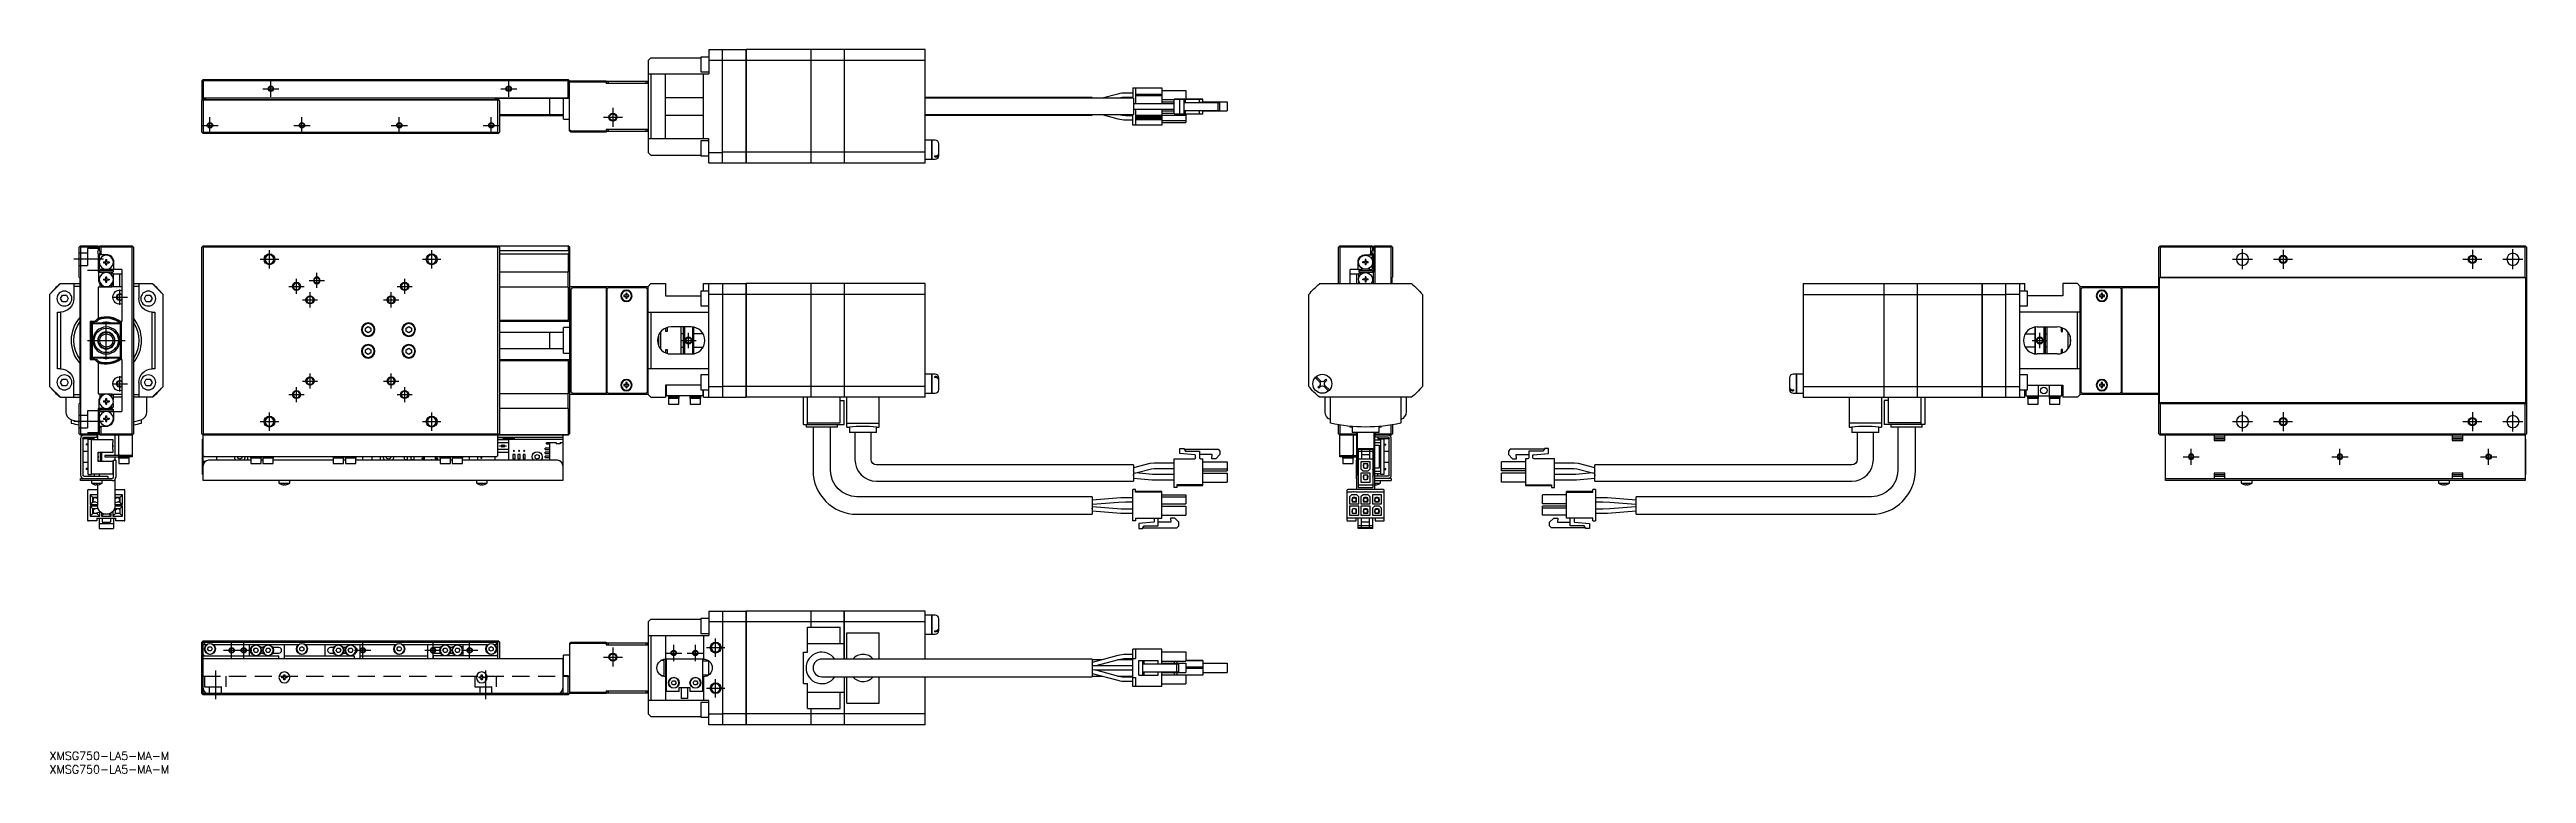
# Model space of a CAD drawing. Extents: x 0 to 916, y -8 to 260.
import ezdxf

# ---------------------------------------------------------------- set-up
doc = ezdxf.new("R2010")
doc.units = 0
doc.header["$LTSCALE"] = 0.5
doc.linetypes.add('CENTER', pattern=[50.8, 31.75, -6.35, 6.35, -6.35])
doc.linetypes.add('DASHED', pattern=[19.05, 12.7, -6.35])
for name, color, linetype in [('MSM_CENTER', 1, 'CENTER'), ('MSM_CONTINUOUS', 7, 'CONTINUOUS'), ('MSM_DASHED', 4, 'DASHED'), ('MSM_NARROW', 5, 'CONTINUOUS'), ('MSM_PART_NUMBER', 7, 'CONTINUOUS')]:
    doc.layers.add(name, color=color, linetype=linetype)
doc.styles.get("Standard").update_dxf_attribs({"font": 'txt.shx', "height": 1, "bigfont": 'bigfont.shx'})

# ---------------------------------------------------------------- blocks, each defined once
blk = doc.blocks.new('*U2')
at = {"layer": 'MSM_PART_NUMBER'}
blk.add_text('XMSG750-LA5-MA-M', height=3, dxfattribs=at).set_placement((0, -3))
blk = doc.blocks.new('*U3')
at = {"layer": 'MSM_PART_NUMBER'}
blk.add_text('XMSG750-LA5-MA-M', height=3, dxfattribs=at).set_placement((0, -8))

msp = doc.modelspace()

# ---------------------------------------------------------------- linework, layer by layer
at = {"layer": 'MSM_CENTER'}
for p, q in [((81.84, 242.03), (81.84, 248.03)), ((169.84, 242.03), (169.84, 248.03)), ((78.84, 245.03), (84.84, 245.03)), ((166.84, 245.03), (172.84, 245.03)), ((56.34, 231.53), (62.34, 231.53)), ((59.34, 228.53), (59.34, 234.53)), ((90.34, 231.53), (96.34, 231.53)), ((93.34, 228.53), (93.34, 234.53)), ((126.34, 231.53), (132.34, 231.53)), ((129.34, 228.53), (129.34, 234.53)), ((160.34, 231.53), (166.34, 231.53)), ((163.34, 228.53), (163.34, 234.53)), ((204.84, 234.53), (211.84, 234.53)), ((208.34, 238.03), (208.34, 231.03)), ((81.34, 178.62), (81.34, 185.42)), ((141.34, 178.62), (141.34, 185.42)), ((811, 178.32), (811, 185.72)), ((826, 185.52), (826, 178.52)), ((896, 185.52), (896, 178.52)), ((911, 178.32), (911, 185.72)), ((20, 182.02), (9, 182.02)), ((77.94, 182.02), (84.74, 182.02)), ((91.34, 169.22), (91.34, 174.82)), ((96.04, 174.22), (101.64, 174.22)), ((98.84, 171.42), (98.84, 177.02)), ((131.34, 169.22), (131.34, 174.82)), ((137.94, 182.02), (144.74, 182.02)), ((807.3, 182.02), (814.7, 182.02)), ((822.5, 182.02), (829.5, 182.02)), ((892.5, 182.02), (899.5, 182.02)), ((907.3, 182.02), (914.7, 182.02)), ((23.2, 168.02), (28.8, 168.02)), ((26, 165.22), (26, 170.82)), ((88.54, 172.02), (94.14, 172.02)), ((93.54, 167.02), (99.14, 167.02)), ((96.34, 164.22), (96.34, 169.82)), ((123.54, 167.02), (129.14, 167.02)), ((126.34, 164.22), (126.34, 169.82)), ((128.54, 172.02), (134.14, 172.02)), ((21, 145.02), (21, 159.02)), ((14, 152.02), (28, 152.02)), ((233.53, 152.02), (239.13, 152.02)), ((236.33, 149.22), (236.33, 154.82)), ((733.2, 152.02), (738.8, 152.02)), ((736, 149.22), (736, 154.82)), ((26, 133.22), (26, 138.82)), ((96.34, 134.22), (96.34, 139.82)), ((126.34, 134.22), (126.34, 139.82)), ((23.2, 136.02), (28.8, 136.02)), ((88.54, 132.02), (94.14, 132.02)), ((91.34, 129.22), (91.34, 134.82)), ((93.54, 137.02), (99.14, 137.02)), ((123.54, 137.02), (129.14, 137.02)), ((128.54, 132.02), (134.14, 132.02)), ((131.34, 129.22), (131.34, 134.82)), ((20, 122.02), (9, 122.02)), ((77.94, 122.02), (84.74, 122.02)), ((81.34, 118.62), (81.34, 125.42)), ((137.94, 122.02), (144.74, 122.02)), ((141.34, 118.62), (141.34, 125.42)), ((807.3, 122.02), (814.7, 122.02)), ((811, 118.32), (811, 125.72)), ((822.5, 122.02), (829.5, 122.02)), ((826, 125.52), (826, 118.52)), ((892.5, 122.02), (899.5, 122.02)), ((896, 125.52), (896, 118.52)), ((907.3, 122.02), (914.7, 122.02)), ((911, 118.32), (911, 125.72)), ((792, 106.02), (792, 112.02)), ((847, 106.02), (847, 112.02)), ((902, 106.02), (902, 112.02)), ((789, 109.02), (795, 109.02)), ((844, 109.02), (850, 109.02)), ((899, 109.02), (905, 109.02)), ((64.34, 37.5), (74.84, 37.5)), ((67.34, 34.5), (67.34, 40.5)), ((71.84, 34.5), (71.84, 40.5)), ((112.84, 37.5), (118.84, 37.5)), ((115.84, 34.5), (115.84, 40.5)), ((138.84, 37.5), (144.84, 37.5)), ((141.84, 34.5), (141.84, 40.5)), ((152.34, 37.5), (158.34, 37.5)), ((155.34, 34.5), (155.34, 40.5)), ((208.34, 38.5), (208.34, 31.5)), ((230.84, 33.5), (230.84, 39.5)), ((238.84, 33.5), (238.84, 39.5)), ((242.94, 38.5), (249.74, 38.5)), ((246.34, 35.1), (246.34, 41.9)), ((61.34, 30), (61.34, 19.5)), ((161.34, 19.5), (161.34, 30)), ((204.84, 35), (211.84, 35)), ((227.84, 36.5), (233.84, 36.5)), ((235.84, 36.5), (241.84, 36.5)), ((242.94, 23.5), (249.74, 23.5)), ((246.34, 20.1), (246.34, 26.9))]:
    msp.add_line(p, q, dxfattribs=at)
at = {"layer": 'MSM_CONTINUOUS'}
for p, q in [((222.34, 256.53), (221.34, 255.53)), ((222.34, 256.53), (240.84, 256.53)), ((240.84, 256.78), (240.84, 251.28)), ((243.84, 256.78), (240.84, 256.78)), ((243.84, 259.53), (243.84, 250.53)), ((243.84, 259.53), (257.54, 259.53)), ((248.84, 217.53), (248.84, 259.53)), ((257.54, 259.53), (257.54, 217.53)), ((257.59, 259.48), (257.54, 259.48)), ((281.54, 259.53), (257.59, 259.53)), ((257.59, 259.53), (257.59, 217.53)), ((281.54, 259.53), (281.54, 217.53)), ((281.59, 259.48), (281.54, 259.48)), ((281.59, 259.53), (281.59, 217.53)), ((293.84, 259.53), (281.59, 259.53)), ((293.84, 259.53), (293.84, 217.53)), ((293.89, 259.48), (293.84, 259.48)), ((293.89, 259.53), (293.89, 217.53)), ((323.84, 259.53), (293.89, 259.53)), ((323.84, 217.53), (323.84, 259.53)), ((56.34, 248.03), (56.84, 248.53)), ((56.34, 248.03), (56.34, 240.83)), ((56.59, 248.28), (56.84, 248.03)), ((56.84, 248.53), (191.84, 248.53)), ((56.84, 248.03), (56.84, 241.73)), ((191.84, 248.03), (56.84, 248.03)), ((192.09, 248.28), (191.84, 248.53)), ((191.84, 248.03), (192.09, 248.28)), ((191.84, 241.73), (191.84, 248.03)), ((192.09, 248.28), (192.34, 248.03)), ((192.34, 229.53), (192.34, 248.03)), ((192.34, 248.03), (205.84, 248.03)), ((205.84, 247.53), (192.34, 247.53)), ((205.84, 248.03), (205.84, 247.03)), ((206.14, 247.03), (206.14, 247.83)), ((206.14, 247.83), (221.14, 247.83)), ((206.64, 247.83), (206.64, 247.03)), ((220.64, 247.03), (220.64, 247.83)), ((221.14, 247.83), (221.14, 247.03)), ((221.34, 255.53), (221.34, 221.53)), ((221.34, 250.53), (243.84, 250.53)), ((222.34, 250.53), (222.34, 226.53)), ((227.84, 226.53), (227.84, 250.53)), ((240.84, 251.28), (243.84, 251.28)), ((241.84, 226.53), (241.84, 250.53)), ((248.84, 255.53), (243.84, 255.53)), ((257.54, 255.51), (248.84, 255.51)), ((257.59, 255.25), (257.54, 255.25)), ((281.54, 255.51), (257.59, 255.51)), ((281.59, 255.25), (281.54, 255.25)), ((293.84, 255.51), (281.59, 255.51)), ((293.89, 255.25), (293.84, 255.25)), ((323.84, 255.51), (293.89, 255.51)), ((191.94, 241.53), (56.34, 241.53)), ((57.74, 241.33), (56.34, 241.33)), ((56.84, 241.03), (56.34, 240.53)), ((56.44, 240.73), (56.34, 240.83)), ((56.34, 229.03), (56.34, 240.53)), ((56.44, 240.63), (56.44, 240.83)), ((56.84, 241.73), (56.64, 241.53)), ((57.44, 241.13), (56.74, 241.13)), ((56.84, 240.83), (56.74, 240.93)), ((56.84, 241.73), (191.84, 241.73)), ((56.84, 241.03), (165.84, 241.03)), ((165.84, 240.83), (56.84, 240.83)), ((56.84, 240.83), (56.84, 229.03)), ((57.74, 241.03), (57.74, 241.33)), ((164.94, 241.03), (164.94, 241.43)), ((191.84, 241.43), (164.94, 241.43)), ((165.94, 241.13), (165.24, 241.13)), ((165.94, 240.93), (165.84, 241.03)), ((165.94, 240.93), (165.84, 240.83)), ((165.84, 229.03), (165.84, 240.83)), ((166.34, 240.53), (165.94, 240.93)), ((166.24, 240.83), (166.24, 240.63)), ((166.34, 240.53), (166.34, 229.03)), ((185.04, 235.53), (185.04, 241.43)), ((190.04, 233.78), (190.04, 241.43)), ((191.84, 241.43), (192.34, 241.93)), ((191.99, 241.58), (191.84, 241.73)), ((221.34, 247.03), (205.84, 247.03)), ((241.84, 241.75), (227.84, 241.75)), ((385.59, 241.78), (323.84, 241.78)), ((400.84, 241.53), (323.84, 241.53)), ((385.59, 241.78), (385.59, 241.53)), ((395.07, 243.11), (389.22, 241.53)), ((395.01, 241.53), (395.46, 241.66)), ((400.59, 243.48), (397.95, 243.48)), ((397.95, 241.98), (400.59, 241.98)), ((400.59, 245.43), (411.29, 245.43)), ((400.59, 245.43), (400.59, 241.53)), ((400.84, 241.53), (400.84, 235.53)), ((407.21, 239.53), (400.84, 239.53)), ((407.74, 239.53), (400.84, 239.53)), ((401.59, 245.43), (401.59, 239.53)), ((411.29, 242.98), (401.59, 242.98)), ((411.29, 242.48), (401.59, 242.48)), ((408.48, 239.53), (407.21, 239.53)), ((407.93, 239.53), (407.74, 239.53)), ((415.84, 239.53), (407.93, 239.53)), ((415.84, 239.53), (408.48, 239.53)), ((411.29, 245.43), (411.29, 239.53)), ((411.29, 244.43), (420.19, 244.43)), ((411.29, 241.03), (415.84, 241.03)), ((411.29, 240.23), (415.84, 240.23)), ((415.84, 241.23), (423.49, 241.23)), ((416.84, 241.23), (415.84, 241.23)), ((415.84, 235.83), (415.84, 241.23)), ((426.54, 241.23), (416.84, 241.23)), ((418.04, 241.23), (419.54, 241.23)), ((423.6, 241.23), (418.04, 241.23)), ((418.04, 235.83), (418.04, 241.23)), ((419.54, 241.23), (420.04, 241.23)), ((419.54, 235.83), (419.54, 241.23)), ((419.54, 240.03), (420.04, 240.03)), ((419.54, 240.03), (432.14, 240.03)), ((420.04, 241.23), (425.29, 241.23)), ((420.04, 240.03), (420.04, 241.23)), ((420.04, 240.03), (425.29, 240.03)), ((420.19, 244.43), (420.19, 241.23)), ((423.49, 241.23), (423.79, 241.23)), ((423.79, 241.23), (423.6, 241.23)), ((425.29, 241.23), (425.59, 241.23)), ((425.29, 240.03), (425.29, 241.23)), ((429.97, 240.03), (425.29, 240.03)), ((425.59, 240.03), (425.29, 240.03)), ((425.59, 241.23), (426.54, 241.23)), ((426.54, 240.03), (426.54, 241.23)), ((426.54, 240.23), (435.44, 240.23)), ((426.54, 240.23), (435.44, 240.23)), ((426.54, 240.23), (435.44, 240.23)), ((429.84, 240.03), (429.97, 240.03)), ((431.34, 240.03), (429.84, 240.03)), ((432.84, 240.03), (431.34, 240.03)), ((432.14, 237.03), (432.14, 240.03)), ((432.14, 240.03), (432.84, 240.03)), ((432.84, 237.03), (432.84, 240.03)), ((435.44, 240.23), (435.44, 236.83)), ((56.34, 229.03), (56.84, 228.53)), ((56.59, 228.78), (56.84, 229.03)), ((56.84, 229.03), (165.84, 229.03)), ((165.84, 229.03), (166.09, 228.78)), ((165.84, 228.53), (166.34, 229.03)), ((166.34, 235.53), (190.04, 235.53)), ((189.84, 235.03), (166.34, 235.03)), ((189.84, 235.53), (189.84, 235.03)), ((190.04, 233.78), (192.34, 233.78)), ((192.34, 229.84), (192.95, 229.53)), ((192.84, 229.03), (192.34, 229.53)), ((205.84, 229.03), (192.84, 229.03)), ((192.95, 229.53), (205.84, 229.53)), ((192.95, 229.53), (193.45, 229.03)), ((221.34, 230.03), (205.84, 230.03)), ((205.84, 230.03), (205.84, 229.03)), ((206.14, 229.23), (206.14, 230.03)), ((221.14, 229.23), (206.14, 229.23)), ((206.64, 230.03), (206.64, 229.23)), ((220.64, 229.23), (220.64, 230.03)), ((221.14, 230.03), (221.14, 229.23)), ((227.84, 235.32), (241.84, 235.32)), ((323.84, 235.53), (400.84, 235.53)), ((323.84, 235.28), (385.59, 235.28)), ((385.59, 235.53), (385.59, 235.28)), ((389.22, 235.53), (395.07, 233.96)), ((395.46, 235.41), (395.01, 235.53)), ((400.59, 235.08), (397.96, 235.08)), ((397.96, 233.58), (400.59, 233.58)), ((400.59, 231.63), (400.59, 235.53)), ((411.29, 231.63), (400.59, 231.63)), ((400.84, 237.53), (407.21, 237.53)), ((401.59, 237.53), (401.59, 231.63)), ((411.29, 235.13), (401.59, 235.13)), ((411.29, 234.63), (401.59, 234.63)), ((411.29, 234.58), (401.59, 234.58)), ((411.29, 234.08), (401.59, 234.08)), ((411.29, 234.03), (401.59, 234.03)), ((411.29, 233.53), (401.59, 233.53)), ((407.21, 237.53), (408.48, 237.53)), ((408.48, 237.53), (415.84, 237.53)), ((411.29, 237.53), (411.29, 231.63)), ((411.29, 236.83), (415.84, 236.83)), ((411.29, 236.03), (415.84, 236.03)), ((411.29, 235.28), (420.19, 235.28)), ((411.29, 233.38), (420.19, 233.38)), ((411.29, 232.63), (420.19, 232.63)), ((415.84, 235.83), (418.04, 235.83)), ((418.04, 235.83), (419.54, 235.83)), ((419.54, 237.03), (432.14, 237.03)), ((419.54, 235.83), (420.04, 235.83)), ((420.04, 235.83), (420.04, 237.03)), ((420.04, 235.83), (425.29, 235.83)), ((420.19, 235.83), (420.19, 232.63)), ((425.29, 235.83), (425.29, 237.03)), ((425.29, 235.83), (425.59, 235.83)), ((425.59, 235.83), (426.54, 235.83)), ((426.54, 235.83), (426.54, 237.03)), ((426.54, 236.83), (435.44, 236.83)), ((432.14, 237.03), (432.84, 237.03)), ((165.84, 228.53), (56.84, 228.53)), ((243.84, 226.53), (221.34, 226.53)), ((221.34, 221.53), (222.34, 220.53)), ((222.34, 220.53), (240.84, 220.53)), ((240.84, 225.78), (240.84, 220.28)), ((243.84, 225.78), (240.84, 225.78)), ((240.84, 220.28), (243.84, 220.28)), ((243.84, 217.53), (243.84, 226.53)), ((243.84, 221.53), (248.84, 221.53)), ((257.54, 221.56), (248.84, 221.56)), ((257.59, 221.82), (257.54, 221.82)), ((281.54, 221.56), (257.59, 221.56)), ((281.59, 221.82), (281.54, 221.82)), ((293.84, 221.56), (281.59, 221.56)), ((293.89, 221.82), (293.84, 221.82)), ((323.84, 221.56), (293.89, 221.56)), ((326.34, 226.03), (323.84, 226.03)), ((326.34, 219.03), (326.34, 226.03)), ((326.39, 225.98), (326.34, 225.98)), ((326.39, 219.03), (326.39, 226.03)), ((327.54, 226.03), (326.39, 226.03)), ((327.34, 220.24), (327.54, 220.24)), ((327.34, 219.89), (327.34, 220.24)), ((327.34, 219.89), (327.54, 219.89)), ((328.84, 220.33), (328.84, 224.73)), ((257.54, 217.53), (243.84, 217.53)), ((257.59, 217.58), (257.54, 217.58)), ((281.54, 217.53), (257.59, 217.53)), ((281.59, 217.58), (281.54, 217.58)), ((293.84, 217.53), (281.59, 217.53)), ((293.89, 217.58), (293.84, 217.58)), ((323.84, 217.53), (293.89, 217.53)), ((323.84, 219.03), (326.34, 219.03)), ((326.34, 219.08), (326.39, 219.08)), ((326.39, 219.03), (327.54, 219.03)), ((11, 186.52), (11.5, 187.02)), ((11, 175.42), (11, 186.52)), ((11.5, 186.52), (11.25, 186.77)), ((11.5, 187.02), (17.8, 187.02)), ((11.5, 186.52), (11.5, 117.52)), ((18, 186.52), (11.5, 186.52)), ((17.8, 187.02), (18, 186.82)), ((18, 186.82), (18, 185.28)), ((18, 183.96), (18, 177.22)), ((18.5, 186.82), (18.7, 187.02)), ((18.5, 185.28), (18.5, 186.82)), ((18.5, 181.63), (18.5, 183.96)), ((21, 183.72), (18.5, 183.72)), ((18.6, 186.92), (19, 186.52)), ((19, 184.22), (18.65, 183.72)), ((18.7, 187.02), (30.5, 187.02)), ((19, 186.52), (19, 184.22)), ((30.5, 186.52), (19, 186.52)), ((19.5, 183.72), (19, 184.22)), ((31, 186.52), (30.5, 187.02)), ((30.5, 186.52), (30.75, 186.77)), ((30.5, 117.52), (30.5, 186.52)), ((31, 186.52), (31, 117.52)), ((56.34, 186.52), (56.84, 187.02)), ((56.34, 117.52), (56.34, 186.52)), ((56.59, 186.77), (56.84, 186.52)), ((56.84, 187.02), (191.84, 187.02)), ((165.84, 186.52), (56.84, 186.52)), ((56.84, 186.52), (56.84, 117.52)), ((165.84, 187.02), (166.34, 186.52)), ((165.84, 186.52), (166.09, 186.77)), ((165.84, 117.52), (165.84, 186.52)), ((191.94, 186.82), (166.04, 186.82)), ((166.34, 186.52), (166.34, 117.52)), ((166.34, 185.28), (191.94, 185.28)), ((191.94, 183.96), (166.34, 183.96)), ((191.99, 186.87), (191.84, 187.02)), ((191.94, 186.82), (191.99, 186.87)), ((191.94, 185.28), (191.94, 186.82)), ((191.94, 177.22), (191.94, 183.96)), ((191.99, 186.87), (192.34, 186.52)), ((192.34, 186.52), (192.34, 117.52)), ((476.69, 186.52), (477.19, 187.02)), ((476.69, 173.02), (476.69, 186.52)), ((476.94, 186.77), (477.19, 186.52)), ((477.19, 187.02), (488.99, 187.02)), ((477.19, 186.52), (477.19, 173.02)), ((488.69, 186.52), (477.19, 186.52)), ((486.69, 183.72), (489.19, 183.72)), ((488.69, 184.22), (488.19, 183.72)), ((488.69, 186.52), (489.09, 186.92)), ((488.69, 184.22), (488.69, 186.52)), ((489.05, 183.72), (488.69, 184.22)), ((489.19, 186.82), (488.99, 187.02)), ((489.19, 186.82), (489.19, 185.28)), ((489.19, 181.63), (489.19, 183.96)), ((489.69, 186.82), (489.89, 187.02)), ((489.69, 185.28), (489.69, 186.82)), ((489.69, 177.22), (489.69, 183.96)), ((489.74, 186.87), (490.09, 186.52)), ((489.89, 187.02), (496.19, 187.02)), ((490.09, 186.52), (490.09, 173.02)), ((496.19, 186.52), (490.09, 186.52)), ((496.19, 187.02), (496.69, 186.52)), ((496.44, 186.77), (496.19, 186.52)), ((496.19, 173.02), (496.19, 186.52)), ((496.69, 186.52), (496.69, 175.42)), ((780.5, 187.02), (780, 186.52)), ((780, 117.52), (780, 186.52)), ((780.25, 186.77), (780.5, 186.52)), ((780.5, 187.02), (915.5, 187.02)), ((780.5, 186.52), (780.5, 175.42)), ((915.5, 186.52), (780.5, 186.52)), ((916, 186.52), (915.5, 187.02)), ((915.5, 186.52), (915.75, 186.77)), ((915.5, 175.42), (915.5, 186.52)), ((916, 186.52), (916, 117.52)), ((11, 175.42), (11.3, 175.12)), ((11.3, 128.92), (11.3, 175.12)), ((18, 177.22), (19.46, 177.22)), ((18.2, 174.52), (18.2, 177.22)), ((18.5, 178.52), (18.5, 180.2)), ((18.5, 178.52), (18.8, 178.22)), ((18.5, 178.02), (23.5, 178.02)), ((18.5, 178.02), (18.5, 177.42)), ((18.5, 177.42), (23.5, 177.42)), ((19.45, 178.22), (18.8, 178.22)), ((19.6, 178.48), (19.45, 178.22)), ((19.46, 177.22), (19.67, 176.84)), ((20, 181.06), (20.8, 181.06)), ((20, 181.06), (20, 180.77)), ((20, 180.77), (20.8, 180.77)), ((20, 174.66), (20.8, 174.66)), ((20, 174.66), (20, 174.37)), ((20, 174.37), (20.8, 174.37)), ((20.53, 180.77), (20.53, 181.06)), ((20.53, 174.37), (20.53, 174.66)), ((20.86, 181.92), (21.15, 181.92)), ((20.86, 181.12), (20.86, 181.92)), ((21.15, 181.39), (20.86, 181.39)), ((20.86, 179.92), (20.86, 180.71)), ((20.86, 180.45), (21.15, 180.45)), ((20.86, 179.92), (21.15, 179.92)), ((20.86, 175.52), (21.15, 175.52)), ((20.86, 174.72), (20.86, 175.52)), ((21.15, 174.99), (20.86, 174.99)), ((20.86, 173.52), (20.86, 174.31)), ((20.86, 174.05), (21.15, 174.05)), ((21.15, 181.12), (21.15, 181.92)), ((21.15, 179.92), (21.15, 180.71)), ((21.15, 174.72), (21.15, 175.52)), ((21.15, 173.52), (21.15, 174.31)), ((21.21, 181.06), (22, 181.06)), ((21.21, 180.77), (22, 180.77)), ((21.21, 174.66), (22, 174.66)), ((21.21, 174.37), (22, 174.37)), ((21.47, 180.77), (21.47, 181.06)), ((21.47, 174.37), (21.47, 174.66)), ((22, 181.06), (22, 180.77)), ((22, 174.66), (22, 174.37)), ((22.55, 178.22), (22.4, 178.48)), ((22.46, 177.08), (22.54, 177.22)), ((23, 177.22), (22.54, 177.22)), ((26.7, 178.22), (22.55, 178.22)), ((23, 176.18), (23, 177.22)), ((23.5, 176.72), (23, 177.22)), ((23.5, 178.02), (23.5, 177.42)), ((23.5, 176.72), (23.5, 175.23)), ((26.7, 176.47), (23.5, 176.47)), ((23.8, 178.22), (23.8, 180.92)), ((26, 171.97), (26, 176.47)), ((26.7, 178.22), (26.7, 159.02)), ((191.94, 177.22), (166.34, 177.22)), ((191.84, 171.72), (191.84, 177.22)), ((485.14, 178.22), (480.99, 178.22)), ((480.99, 173.02), (480.99, 178.22)), ((484.19, 176.47), (480.99, 176.47)), ((483.49, 173.02), (483.49, 176.47)), ((483.89, 178.22), (483.89, 180.92)), ((484.19, 178.02), (484.19, 177.42)), ((484.19, 178.02), (489.19, 178.02)), ((484.19, 177.42), (489.19, 177.42)), ((484.69, 177.22), (484.19, 176.72)), ((484.19, 175.23), (484.19, 176.72)), ((484.69, 177.22), (484.69, 176.18)), ((484.69, 177.22), (485.15, 177.22)), ((485.14, 178.22), (485.29, 178.48)), ((485.15, 177.22), (485.23, 177.08)), ((486.49, 181.06), (485.69, 181.06)), ((485.69, 180.77), (485.69, 181.06)), ((486.49, 180.77), (485.69, 180.77)), ((486.49, 174.66), (485.69, 174.66)), ((485.69, 174.37), (485.69, 174.66)), ((486.49, 174.37), (485.69, 174.37)), ((486.22, 181.06), (486.22, 180.77)), ((486.22, 174.66), (486.22, 174.37)), ((486.84, 181.92), (486.55, 181.92)), ((486.55, 181.92), (486.55, 181.12)), ((486.84, 181.39), (486.55, 181.39)), ((486.55, 180.71), (486.55, 179.92)), ((486.55, 180.45), (486.84, 180.45)), ((486.84, 179.92), (486.55, 179.92)), ((486.84, 175.52), (486.55, 175.52)), ((486.55, 175.52), (486.55, 174.72)), ((486.84, 174.99), (486.55, 174.99)), ((486.55, 174.31), (486.55, 173.52)), ((486.55, 174.05), (486.84, 174.05)), ((486.84, 181.92), (486.84, 181.12)), ((486.84, 180.71), (486.84, 179.92)), ((486.84, 175.52), (486.84, 174.72)), ((486.84, 174.31), (486.84, 173.52)), ((487.69, 181.06), (486.9, 181.06)), ((487.69, 180.77), (486.9, 180.77)), ((487.69, 174.66), (486.9, 174.66)), ((487.69, 174.37), (486.9, 174.37)), ((487.16, 181.06), (487.16, 180.77)), ((487.16, 174.66), (487.16, 174.37)), ((487.69, 180.77), (487.69, 181.06)), ((487.69, 174.37), (487.69, 174.66)), ((488.02, 176.84), (488.24, 177.22)), ((488.09, 178.48), (488.24, 178.22)), ((488.24, 178.22), (488.89, 178.22)), ((488.24, 177.22), (489.69, 177.22)), ((488.89, 178.22), (489.19, 178.52)), ((489.19, 178.52), (489.19, 180.2)), ((489.19, 178.02), (489.19, 177.42)), ((489.59, 173.02), (489.59, 177.22)), ((496.39, 175.12), (496.69, 175.42)), ((496.39, 175.12), (496.39, 173.02)), ((780.2, 175.12), (780.5, 175.42)), ((780.2, 175.12), (780.2, 128.92)), ((915.8, 175.12), (780.2, 175.12)), ((780.5, 175.42), (915.5, 175.42)), ((915.5, 175.42), (915.8, 175.12)), ((915.8, 128.92), (915.8, 175.12)), ((4, 173.02), (0, 169.02)), ((0, 169.02), (0, 135.02)), ((4, 173.02), (11.3, 173.02)), ((4.06, 167.52), (4.78, 168.77)), ((4.78, 166.27), (4.06, 167.52)), ((4.78, 168.77), (6.22, 168.77)), ((6.22, 166.27), (4.78, 166.27)), ((6.22, 168.77), (6.94, 167.52)), ((6.94, 167.52), (6.22, 166.27)), ((9, 173.02), (9, 167.52)), ((11.3, 172.02), (9, 172.02)), ((23, 171.72), (18, 171.72)), ((18, 171.72), (18, 159.52)), ((18.7, 171.72), (18.7, 172.92)), ((19.2, 172.37), (19.2, 171.72)), ((20.86, 173.52), (21.15, 173.52)), ((23, 171.72), (23, 172.86)), ((23, 171.72), (23.5, 172.22)), ((23.5, 172.02), (23.3, 172.02)), ((23.5, 173.8), (23.5, 171.97)), ((23.5, 171.97), (26.7, 171.97)), ((31, 173.02), (38, 173.02)), ((33, 172.02), (31, 172.02)), ((33, 173.02), (33, 167.52)), ((35.06, 167.52), (35.78, 168.77)), ((35.78, 166.27), (35.06, 167.52)), ((35.78, 168.77), (37.22, 168.77)), ((37.22, 166.27), (35.78, 166.27)), ((37.22, 168.77), (37.94, 167.52)), ((37.94, 167.52), (37.22, 166.27)), ((42, 169.02), (38, 173.02)), ((42, 135.02), (42, 169.02)), ((191.94, 171.72), (166.34, 171.72)), ((191.94, 159.66), (191.94, 171.72)), ((192.34, 172.02), (221.34, 172.02)), ((192.84, 170.9), (192.34, 171.4)), ((193.45, 171.52), (192.84, 170.9)), ((192.84, 170.9), (192.84, 133.13)), ((192.95, 172.02), (193.45, 171.52)), ((205.84, 171.52), (193.45, 171.52)), ((205.84, 172.02), (205.84, 132.02)), ((206.64, 171.52), (206.14, 171.02)), ((206.14, 171.02), (206.14, 133.02)), ((220.64, 171.52), (206.64, 171.52)), ((213.1, 168.76), (212.42, 168.76)), ((212.42, 168.28), (213.1, 168.28)), ((213.1, 169.44), (213.1, 168.76)), ((213.1, 168.28), (213.1, 167.6)), ((213.58, 168.76), (213.58, 169.44)), ((214.25, 168.76), (213.58, 168.76)), ((213.58, 167.6), (213.58, 168.28)), ((213.58, 168.28), (214.25, 168.28)), ((221.14, 171.02), (220.64, 171.52)), ((221.14, 133.02), (221.14, 171.02)), ((222.34, 173.02), (221.34, 172.02)), ((221.34, 132.02), (221.34, 172.02)), ((222.34, 173.02), (227.84, 173.02)), ((227.84, 173.02), (227.84, 168.52)), ((227.84, 168.52), (240.84, 168.52)), ((240.84, 170.27), (240.84, 164.77)), ((243.84, 170.27), (240.84, 170.27)), ((241.84, 170.27), (241.84, 173.02)), ((241.84, 173.02), (257.54, 173.02)), ((243.84, 131.02), (243.84, 173.02)), ((248.84, 169.02), (243.84, 169.02)), ((248.84, 173.02), (248.84, 131.02)), ((257.54, 168.99), (248.84, 168.99)), ((257.54, 173.02), (257.54, 131.02)), ((257.59, 172.97), (257.54, 172.97)), ((257.59, 168.73), (257.54, 168.73)), ((257.59, 173.02), (257.59, 131.02)), ((281.54, 173.02), (257.59, 173.02)), ((281.54, 168.99), (257.59, 168.99)), ((281.54, 173.02), (281.54, 131.02)), ((281.59, 172.97), (281.54, 172.97)), ((281.59, 168.73), (281.54, 168.73)), ((281.59, 173.02), (281.59, 131.02)), ((293.84, 173.02), (281.59, 173.02)), ((293.84, 168.99), (281.59, 168.99)), ((293.84, 173.02), (293.84, 131.02)), ((293.89, 172.97), (293.84, 172.97)), ((293.89, 168.73), (293.84, 168.73)), ((323.84, 173.02), (293.89, 173.02)), ((293.89, 173.02), (293.89, 131.02)), ((323.84, 168.99), (293.89, 168.99)), ((323.84, 131.02), (323.84, 173.02)), ((465.82, 169.15), (465.69, 169.02)), ((465.69, 135.05), (465.69, 168.99)), ((469.69, 173.02), (469.56, 172.89)), ((469.72, 173.02), (503.66, 173.02)), ((484.19, 173.02), (484.19, 173.8)), ((486.84, 173.52), (486.55, 173.52)), ((503.82, 172.89), (503.69, 173.02)), ((507.69, 169.02), (507.56, 169.15)), ((507.69, 168.99), (507.69, 135.05)), ((648.5, 173.02), (678.45, 173.02)), ((648.5, 173.02), (648.5, 131.02)), ((648.5, 168.99), (678.45, 168.99)), ((678.45, 131.02), (678.45, 173.02)), ((678.45, 172.97), (678.5, 172.97)), ((678.45, 168.73), (678.5, 168.73)), ((678.5, 131.02), (678.5, 173.02)), ((678.5, 173.02), (690.75, 173.02)), ((678.5, 168.99), (690.75, 168.99)), ((690.75, 131.02), (690.75, 173.02)), ((690.75, 172.97), (690.8, 172.97)), ((690.75, 168.73), (690.8, 168.73)), ((690.8, 173.02), (714.75, 173.02)), ((690.8, 131.02), (690.8, 173.02)), ((690.8, 168.99), (714.75, 168.99)), ((714.75, 131.02), (714.75, 173.02)), ((714.75, 172.97), (714.8, 172.97)), ((714.75, 168.73), (714.8, 168.73)), ((714.8, 131.02), (714.8, 173.02)), ((714.8, 173.02), (730.5, 173.02)), ((714.8, 168.99), (723.5, 168.99)), ((723.5, 131.02), (723.5, 173.02)), ((728.5, 169.02), (723.5, 169.02)), ((728.5, 173.02), (728.5, 131.02)), ((731.5, 170.27), (728.5, 170.27)), ((730.5, 170.27), (730.5, 173.02)), ((731.5, 164.77), (731.5, 170.27)), ((744.5, 168.52), (731.5, 168.52)), ((744.5, 173.02), (744.5, 168.52)), ((750, 173.02), (744.5, 173.02)), ((751, 172.02), (750, 173.02)), ((751, 132.02), (751, 172.02)), ((751, 172.02), (780, 172.02)), ((751.2, 166.27), (751, 166.27)), ((751.7, 171.52), (751.2, 171.02)), ((751.2, 171.02), (751.2, 133.02)), ((765.7, 171.52), (751.7, 171.52)), ((758.76, 168.76), (758.08, 168.76)), ((758.08, 168.28), (758.76, 168.28)), ((758.76, 169.44), (758.76, 168.76)), ((758.76, 168.28), (758.76, 167.6)), ((759.24, 168.76), (759.24, 169.44)), ((759.92, 168.76), (759.24, 168.76)), ((759.24, 167.6), (759.24, 168.28)), ((759.24, 168.28), (759.92, 168.28)), ((766.2, 171.02), (765.7, 171.52)), ((766.2, 133.02), (766.2, 171.02)), ((766.5, 166.27), (766.2, 166.27)), ((766.5, 165.77), (766.2, 165.77)), ((766.5, 132.02), (766.5, 172.02)), ((780, 171.52), (766.5, 171.52)), ((3, 141.52), (3, 162.52)), ((3, 162.52), (4, 162.52)), ((4, 162.52), (4, 141.52)), ((17.5, 159.02), (15, 159.02)), ((15, 159.02), (15, 145.02)), ((15.5, 157.72), (15.8, 158.02)), ((15.5, 146.32), (15.5, 157.72)), ((16, 158.22), (15.8, 158.02)), ((15.8, 158.02), (15.8, 146.02)), ((16, 158.22), (16.3, 158.52)), ((26, 158.22), (16, 158.22)), ((16.3, 158.52), (25.7, 158.52)), ((16.79, 159.02), (18, 160.22)), ((18, 159.52), (17.5, 159.02)), ((25.7, 158.52), (26, 158.22)), ((26.2, 158.02), (26, 158.22)), ((26.2, 146.02), (26.2, 158.02)), ((26.2, 158.02), (26.5, 157.72)), ((26.5, 159.02), (26.5, 145.02)), ((26.7, 159.02), (26.5, 159.02)), ((38, 141.52), (38, 162.52)), ((38, 162.52), (39, 162.52)), ((39, 162.52), (39, 141.52)), ((116.84, 156.59), (117.84, 157.17)), ((116.84, 155.44), (116.84, 156.59)), ((117.84, 157.17), (118.84, 156.59)), ((118.84, 156.59), (118.84, 155.44)), ((131.84, 156.59), (132.84, 157.17)), ((131.84, 155.44), (131.84, 156.59)), ((132.84, 157.17), (133.84, 156.59)), ((133.84, 156.59), (133.84, 155.44)), ((166.34, 159.52), (191.84, 159.52)), ((192.34, 159.02), (166.34, 159.02)), ((190.04, 147.27), (190.04, 156.77)), ((192.34, 156.77), (190.04, 156.77)), ((191.84, 159.52), (191.94, 159.66)), ((191.84, 159.02), (191.84, 159.52)), ((192.34, 159.82), (191.94, 159.66)), ((206.14, 162.02), (205.84, 162.02)), ((205.84, 160.27), (206.14, 160.27)), ((206.04, 157.02), (205.84, 156.82)), ((206.04, 157.02), (206.04, 147.02)), ((206.14, 157.02), (206.04, 157.02)), ((221.34, 162.02), (221.14, 162.02)), ((221.34, 159.52), (221.14, 159.52)), ((221.34, 162.52), (243.84, 162.52)), ((222.34, 162.52), (222.34, 141.52)), ((227.94, 155.35), (227.94, 156.64)), ((228.44, 156.82), (228.44, 155.35)), ((237.34, 157.02), (229.84, 157.02)), ((233.64, 147.02), (233.64, 157.02)), ((234.34, 157.02), (234.34, 147.02)), ((234.84, 157.02), (234.84, 147.02)), ((237.94, 147.05), (237.94, 156.98)), ((238.14, 156.95), (238.14, 147.08)), ((240.84, 164.77), (243.84, 164.77)), ((728.5, 164.77), (731.5, 164.77)), ((751, 162.52), (728.5, 162.52)), ((734.2, 156.95), (734.2, 147.08)), ((734.4, 147.05), (734.4, 156.98)), ((735, 157.02), (742.5, 157.02)), ((737.5, 157.02), (737.5, 147.02)), ((738, 157.02), (738, 147.02)), ((738.7, 147.02), (738.7, 157.02)), ((743.9, 156.82), (743.9, 155.35)), ((744.4, 155.35), (744.4, 156.64)), ((750, 141.52), (750, 162.52)), ((751.2, 162.02), (751, 162.02)), ((751.2, 159.52), (751, 159.52)), ((766.2, 160.27), (766.5, 160.27)), ((766.3, 157.02), (766.2, 157.02)), ((766.3, 147.02), (766.3, 157.02)), ((766.5, 156.82), (766.3, 157.02)), ((18.04, 150.96), (18.04, 150.95)), ((19.56, 149.22), (19.63, 149.22)), ((19.69, 149.15), (19.63, 149.22)), ((22.38, 149.22), (22.31, 149.15)), ((22.38, 149.22), (22.44, 149.22)), ((23.97, 150.95), (23.97, 150.95)), ((24.2, 154.99), (24.2, 155.18)), ((24.2, 154.99), (24.43, 154.77)), ((24.43, 149.27), (24.2, 149.04)), ((24.2, 148.85), (24.2, 149.04)), ((24.43, 154.94), (24.43, 154.77)), ((24.43, 154.77), (24.56, 154.77)), ((24.43, 149.27), (24.43, 149.1)), ((24.56, 149.27), (24.43, 149.27)), ((24.56, 154.77), (24.56, 154.77)), ((24.56, 149.27), (24.56, 149.27)), ((117.84, 154.86), (116.84, 155.44)), ((116.84, 148.59), (117.84, 149.17)), ((116.84, 147.44), (116.84, 148.59)), ((117.84, 146.86), (116.84, 147.44)), ((118.84, 155.44), (117.84, 154.86)), ((117.84, 149.17), (118.84, 148.59)), ((118.84, 147.44), (117.84, 146.86)), ((118.84, 148.59), (118.84, 147.44)), ((132.84, 154.86), (131.84, 155.44)), ((131.84, 148.59), (132.84, 149.17)), ((131.84, 147.44), (131.84, 148.59)), ((132.84, 146.86), (131.84, 147.44)), ((133.84, 155.44), (132.84, 154.86)), ((132.84, 149.17), (133.84, 148.59)), ((133.84, 147.44), (132.84, 146.86)), ((133.84, 148.59), (133.84, 147.44)), ((190.04, 155.02), (166.34, 155.02)), ((166.34, 149.02), (190.04, 149.02)), ((185.04, 149.02), (185.04, 155.02)), ((190.04, 147.27), (192.34, 147.27)), ((205.84, 147.22), (206.04, 147.02)), ((206.04, 147.02), (206.14, 147.02)), ((225.14, 153.27), (224.99, 153.27)), ((224.99, 150.77), (225.14, 150.77)), ((225.14, 153.72), (225.14, 150.31)), ((225.94, 155.15), (225.94, 148.89)), ((228.44, 155.37), (227.94, 155.37)), ((228.44, 155.35), (227.94, 155.35)), ((227.94, 147.39), (227.94, 148.68)), ((227.94, 148.68), (228.44, 148.68)), ((227.94, 148.67), (228.44, 148.67)), ((228.44, 148.68), (228.44, 147.22)), ((229.84, 147.02), (237.34, 147.02)), ((234.34, 154.52), (233.64, 154.52)), ((233.64, 149.52), (234.34, 149.52)), ((241.67, 154.52), (238.14, 154.52)), ((238.14, 149.52), (241.67, 149.52)), ((730.67, 154.52), (734.2, 154.52)), ((734.2, 149.52), (730.67, 149.52)), ((742.5, 147.02), (735, 147.02)), ((738, 154.52), (738.7, 154.52)), ((738.7, 149.52), (738, 149.52)), ((743.9, 155.37), (744.4, 155.37)), ((743.9, 155.35), (744.4, 155.35)), ((743.9, 148.68), (743.9, 147.22)), ((744.4, 148.68), (743.9, 148.68)), ((744.4, 148.67), (743.9, 148.67)), ((744.4, 147.39), (744.4, 148.68)), ((746.4, 155.15), (746.4, 148.89)), ((747.2, 153.72), (747.2, 150.31)), ((747.2, 153.27), (747.34, 153.27)), ((747.34, 150.77), (747.2, 150.77)), ((766.2, 147.02), (766.3, 147.02)), ((766.3, 147.02), (766.5, 147.22)), ((4, 141.52), (3, 141.52)), ((4.06, 136.52), (4.78, 137.77)), ((4.78, 137.77), (6.22, 137.77)), ((6.22, 137.77), (6.94, 136.52)), ((15, 145.02), (17.5, 145.02)), ((16.3, 145.52), (15.5, 146.32)), ((16, 145.82), (26, 145.82)), ((25.7, 145.52), (16.3, 145.52)), ((18, 143.81), (16.79, 145.02)), ((17.5, 145.02), (18, 144.52)), ((18, 144.52), (18, 132.32)), ((26.5, 146.32), (25.7, 145.52)), ((26.7, 145.02), (26.5, 145.02)), ((26.7, 145.02), (26.7, 125.82)), ((35.06, 136.52), (35.78, 137.77)), ((35.78, 137.77), (37.22, 137.77)), ((37.22, 137.77), (37.94, 136.52)), ((39, 141.52), (38, 141.52)), ((166.34, 145.02), (192.34, 145.02)), ((191.84, 144.52), (166.34, 144.52)), ((191.84, 144.52), (191.84, 145.02)), ((191.94, 144.38), (191.84, 144.52)), ((191.94, 132.32), (191.94, 144.38)), ((191.94, 144.38), (192.34, 144.21)), ((206.14, 143.77), (205.84, 143.77)), ((205.84, 142.02), (206.14, 142.02)), ((221.14, 144.52), (221.34, 144.52)), ((221.14, 142.02), (221.34, 142.02)), ((243.84, 141.52), (221.34, 141.52)), ((240.84, 139.27), (240.84, 133.77)), ((243.84, 139.27), (240.84, 139.27)), ((326.34, 139.52), (323.84, 139.52)), ((326.34, 132.52), (326.34, 139.52)), ((326.39, 139.47), (326.34, 139.47)), ((327.54, 139.52), (326.39, 139.52)), ((326.39, 132.52), (326.39, 139.52)), ((327.34, 138.66), (327.54, 138.66)), ((327.34, 138.31), (327.34, 138.66)), ((327.34, 138.31), (327.54, 138.31)), ((328.84, 133.82), (328.84, 138.22)), ((469.63, 136.72), (468.05, 138.31)), ((468.4, 138.66), (469.99, 137.08)), ((471.4, 137.08), (472, 137.68)), ((472, 137.68), (472.35, 137.33)), ((643.5, 138.22), (643.5, 133.82)), ((645.95, 139.52), (644.8, 139.52)), ((645.95, 139.52), (645.95, 132.52)), ((646, 139.47), (645.95, 139.47)), ((646, 139.52), (646, 132.52)), ((648.5, 139.52), (646, 139.52)), ((751, 141.52), (728.5, 141.52)), ((731.5, 139.27), (728.5, 139.27)), ((731.5, 133.77), (731.5, 139.27)), ((751, 144.52), (751.2, 144.52)), ((751, 142.02), (751.2, 142.02)), ((751, 137.77), (751.2, 137.77)), ((766.5, 143.77), (766.2, 143.77)), ((766.2, 138.27), (766.5, 138.27)), ((766.2, 137.77), (766.5, 137.77)), ((0, 135.02), (4, 131.02)), ((4, 131.02), (11.3, 131.02)), ((4.78, 135.27), (4.06, 136.52)), ((6.22, 135.27), (4.78, 135.27)), ((6, 131.02), (6, 125.6)), ((6.94, 136.52), (6.22, 135.27)), ((9, 131.02), (9, 136.52)), ((9, 132.02), (11.3, 132.02)), ((11.3, 128.92), (11, 128.62)), ((11, 117.52), (11, 128.62)), ((18, 132.32), (23, 132.32)), ((18.2, 129.52), (18.2, 126.82)), ((18.7, 131.11), (18.7, 132.32)), ((19.2, 132.32), (19.2, 131.66)), ((20, 129.66), (20.8, 129.66)), ((20, 129.66), (20, 129.37)), ((20, 129.37), (20.8, 129.37)), ((20.53, 129.37), (20.53, 129.66)), ((20.86, 130.52), (21.15, 130.52)), ((20.86, 129.72), (20.86, 130.52)), ((21.15, 129.99), (20.86, 129.99)), ((20.86, 128.52), (20.86, 129.31)), ((20.86, 129.05), (21.15, 129.05)), ((20.86, 128.52), (21.15, 128.52)), ((21.15, 129.72), (21.15, 130.52)), ((21.15, 128.52), (21.15, 129.31)), ((21.21, 129.66), (22, 129.66)), ((21.21, 129.37), (22, 129.37)), ((21.47, 129.37), (21.47, 129.66)), ((22, 129.66), (22, 129.37)), ((23, 131.18), (23, 132.32)), ((23.5, 131.82), (23, 132.32)), ((26.7, 132.02), (23.3, 132.02)), ((23.5, 131.82), (23.5, 130.23)), ((26.7, 131.02), (23.5, 131.02)), ((23.5, 128.8), (23.5, 127.32)), ((31, 132.02), (33, 132.02)), ((38, 131.02), (31, 131.02)), ((33, 136.52), (33, 131.02)), ((35.78, 135.27), (35.06, 136.52)), ((37.22, 135.27), (35.78, 135.27)), ((36, 125.6), (36, 131.02)), ((37.94, 136.52), (37.22, 135.27)), ((38, 131.02), (42, 135.02)), ((191.94, 132.32), (166.34, 132.32)), ((191.84, 126.82), (191.84, 132.32)), ((192.34, 132.63), (192.84, 133.13)), ((221.34, 132.02), (192.34, 132.02)), ((192.84, 133.13), (193.45, 132.52)), ((193.45, 132.52), (192.95, 132.02)), ((193.45, 132.52), (205.84, 132.52)), ((206.14, 133.02), (206.64, 132.52)), ((206.64, 132.52), (220.64, 132.52)), ((213.1, 135.76), (212.42, 135.76)), ((212.42, 135.28), (213.1, 135.28)), ((213.1, 136.44), (213.1, 135.76)), ((213.1, 135.28), (213.1, 134.6)), ((213.58, 135.76), (213.58, 136.44)), ((214.25, 135.76), (213.58, 135.76)), ((213.58, 134.6), (213.58, 135.28)), ((213.58, 135.28), (214.25, 135.28)), ((220.64, 132.52), (221.14, 133.02)), ((221.34, 132.02), (222.34, 131.02)), ((222.34, 131.02), (227.84, 131.02)), ((240.84, 135.52), (227.84, 135.52)), ((227.84, 135.52), (227.84, 131.02)), ((228.14, 131.52), (228.14, 135.52)), ((241.54, 131.52), (228.14, 131.52)), ((228.84, 131.52), (228.84, 130.52)), ((232.84, 131.02), (228.84, 131.02)), ((232.84, 130.52), (228.84, 130.52)), ((228.94, 130.52), (228.94, 128.52)), ((228.94, 128.52), (232.74, 128.52)), ((232.74, 128.52), (232.74, 130.52)), ((232.84, 130.52), (232.84, 131.52)), ((236.84, 131.52), (236.84, 130.52)), ((240.84, 131.02), (236.84, 131.02)), ((240.84, 130.52), (236.84, 130.52)), ((236.94, 130.52), (236.94, 128.52)), ((236.94, 128.52), (240.74, 128.52)), ((240.74, 128.52), (240.74, 130.52)), ((240.84, 133.77), (243.84, 133.77)), ((240.84, 130.52), (240.84, 131.52)), ((241.54, 133.77), (241.54, 131.52)), ((241.84, 131.02), (241.84, 133.77)), ((241.84, 131.02), (257.54, 131.02)), ((243.84, 135.02), (248.84, 135.02)), ((257.54, 135.05), (248.84, 135.05)), ((257.59, 135.3), (257.54, 135.3)), ((257.59, 131.07), (257.54, 131.07)), ((281.54, 135.05), (257.59, 135.05)), ((293.84, 131.02), (257.59, 131.02)), ((278.84, 121.02), (278.84, 131.02)), ((280.34, 121.02), (280.34, 131.02)), ((281.59, 135.3), (281.54, 135.3)), ((281.59, 131.07), (281.54, 131.07)), ((293.84, 135.05), (281.59, 135.05)), ((292.34, 121.62), (292.34, 131.02)), ((292.34, 129.82), (293.84, 129.82)), ((293.89, 135.3), (293.84, 135.3)), ((293.89, 131.07), (293.84, 131.07)), ((293.84, 121.02), (293.84, 129.82)), ((323.84, 135.05), (293.89, 135.05)), ((323.84, 131.02), (293.89, 131.02)), ((294.84, 120.02), (294.84, 131.02)), ((306.84, 120.02), (306.84, 131.02)), ((323.84, 132.52), (326.34, 132.52)), ((326.34, 132.57), (326.39, 132.57)), ((326.39, 132.52), (327.54, 132.52)), ((465.69, 135.02), (465.82, 134.89)), ((469.03, 134.71), (469.63, 135.31)), ((469.38, 134.36), (469.03, 134.71)), ((469.99, 134.96), (469.38, 134.36)), ((469.56, 131.15), (469.69, 131.02)), ((503.66, 131.02), (469.72, 131.02)), ((472.98, 133.37), (471.4, 134.96)), ((471.69, 125.6), (471.69, 131.02)), ((472.35, 137.33), (471.75, 136.72)), ((471.75, 135.31), (473.34, 133.73)), ((473.69, 121.45), (473.69, 131.02)), ((499.69, 131.02), (499.69, 121.45)), ((501.69, 131.02), (501.69, 125.6)), ((503.69, 131.02), (503.82, 131.15)), ((507.56, 134.89), (507.69, 135.02)), ((645, 133.73), (644.8, 133.73)), ((645, 133.37), (644.8, 133.37)), ((644.8, 132.52), (645.95, 132.52)), ((645, 133.73), (645, 133.37)), ((645.95, 132.57), (646, 132.57)), ((646, 132.52), (648.5, 132.52)), ((648.5, 135.05), (678.45, 135.05)), ((648.5, 131.02), (678.45, 131.02)), ((665.5, 131.02), (665.5, 120.02)), ((677.5, 131.02), (677.5, 120.02)), ((678.45, 135.3), (678.5, 135.3)), ((678.45, 131.07), (678.5, 131.07)), ((678.5, 135.05), (690.75, 135.05)), ((678.5, 131.02), (714.75, 131.02)), ((680, 129.82), (678.5, 129.82)), ((678.5, 129.82), (678.5, 121.02)), ((680, 131.02), (680, 121.62)), ((690.75, 135.3), (690.8, 135.3)), ((690.75, 131.07), (690.8, 131.07)), ((690.8, 135.05), (714.75, 135.05)), ((692, 131.02), (692, 121.02)), ((693.5, 131.02), (693.5, 121.02)), ((714.75, 135.3), (714.8, 135.3)), ((714.75, 131.07), (714.8, 131.07)), ((714.8, 135.05), (723.5, 135.05)), ((714.8, 131.02), (730.5, 131.02)), ((723.5, 135.02), (728.5, 135.02)), ((728.5, 133.77), (731.5, 133.77)), ((730.5, 131.02), (730.5, 133.77)), ((730.8, 133.77), (730.8, 131.52)), ((730.8, 131.52), (744.2, 131.52)), ((731.5, 135.52), (744.5, 135.52)), ((731.5, 131.52), (731.5, 130.52)), ((735.5, 131.02), (731.5, 131.02)), ((735.5, 130.52), (731.5, 130.52)), ((731.6, 130.52), (731.6, 128.52)), ((731.6, 128.52), (735.4, 128.52)), ((735.4, 128.52), (735.4, 130.52)), ((735.5, 130.52), (735.5, 135.52)), ((739.5, 135.52), (739.5, 130.52)), ((743.5, 131.02), (739.5, 131.02)), ((743.5, 130.52), (739.5, 130.52)), ((739.6, 130.52), (739.6, 128.52)), ((739.6, 128.52), (743.4, 128.52)), ((743.4, 128.52), (743.4, 130.52)), ((743.5, 130.52), (743.5, 131.52)), ((744.2, 131.52), (744.2, 135.52)), ((744.5, 135.52), (744.5, 131.02)), ((750, 131.02), (744.5, 131.02)), ((750, 131.02), (751, 132.02)), ((780, 132.02), (751, 132.02)), ((751.2, 133.02), (751.7, 132.52)), ((751.7, 132.52), (765.7, 132.52)), ((758.76, 135.76), (758.08, 135.76)), ((758.08, 135.28), (758.76, 135.28)), ((758.76, 136.44), (758.76, 135.76)), ((758.76, 135.28), (758.76, 134.6)), ((759.24, 135.76), (759.24, 136.44)), ((759.92, 135.76), (759.24, 135.76)), ((759.24, 134.6), (759.24, 135.28)), ((759.24, 135.28), (759.92, 135.28)), ((765.7, 132.52), (766.2, 133.02)), ((766.5, 132.52), (780, 132.52)), ((780.5, 128.62), (780.2, 128.92)), ((915.8, 128.92), (780.2, 128.92)), ((780.5, 128.62), (780.5, 117.52)), ((915.5, 128.62), (780.5, 128.62)), ((915.8, 128.92), (915.5, 128.62)), ((915.5, 117.52), (915.5, 128.62)), ((8, 122.77), (8, 121.45)), ((8.17, 122.71), (11, 121.9)), ((19.46, 126.82), (18, 126.82)), ((18, 126.82), (18, 117.22)), ((18, 121.02), (18.5, 121.02)), ((18.5, 120.02), (18, 120.02)), ((18.5, 126.62), (23.5, 126.62)), ((18.5, 126.62), (18.5, 126.02)), ((18.5, 126.02), (23.5, 126.02)), ((18.8, 125.82), (18.5, 125.52)), ((18.5, 123.83), (18.5, 125.52)), ((18.5, 117.22), (18.5, 122.4)), ((18.5, 120.32), (21, 120.32)), ((18.65, 120.32), (19, 119.82)), ((18.8, 125.82), (19.45, 125.82)), ((19, 119.82), (19.5, 120.32)), ((19, 119.82), (19, 117.52)), ((19.6, 125.56), (19.45, 125.82)), ((19.46, 126.82), (19.67, 127.19)), ((20, 123.26), (20.8, 123.26)), ((20, 123.26), (20, 122.97)), ((20, 122.97), (20.8, 122.97)), ((20.53, 122.97), (20.53, 123.26)), ((20.86, 124.12), (21.15, 124.12)), ((20.86, 123.32), (20.86, 124.12)), ((21.15, 123.59), (20.86, 123.59)), ((20.86, 122.12), (20.86, 122.91)), ((20.86, 122.65), (21.15, 122.65)), ((20.86, 122.12), (21.15, 122.12)), ((21.15, 123.32), (21.15, 124.12)), ((21.15, 122.12), (21.15, 122.91)), ((21.21, 123.26), (22, 123.26)), ((21.21, 122.97), (22, 122.97)), ((21.47, 122.97), (21.47, 123.26)), ((22, 123.26), (22, 122.97)), ((22.55, 125.82), (22.4, 125.56)), ((22.46, 126.96), (22.54, 126.82)), ((23, 126.82), (22.54, 126.82)), ((22.55, 125.82), (26.7, 125.82)), ((23, 126.82), (23, 127.86)), ((23, 126.82), (23.5, 127.32)), ((23.5, 126.62), (23.5, 126.02)), ((23.8, 123.12), (23.8, 125.82)), ((31, 121.9), (33.83, 122.71)), ((34, 121.45), (34, 122.77)), ((191.94, 126.82), (166.34, 126.82)), ((191.94, 117.22), (191.94, 126.82)), ((278.84, 121.02), (293.84, 121.02)), ((279.77, 121.02), (279.77, 120.02)), ((291.41, 120.02), (279.77, 120.02)), ((280.34, 121.62), (292.34, 121.62)), ((282.34, 120.02), (282.34, 104.02)), ((288.84, 104.02), (288.84, 120.02)), ((291.41, 120.02), (291.41, 121.02)), ((294.84, 121.45), (306.84, 121.45)), ((294.84, 120.02), (295.84, 120.02)), ((295.84, 120.02), (295.84, 118.02)), ((305.84, 120.02), (306.84, 120.02)), ((305.84, 118.02), (305.84, 120.02)), ((476.69, 117.52), (476.69, 120.86)), ((477.19, 120.78), (477.19, 117.52)), ((480.87, 120.3), (480.87, 120.02)), ((481.69, 120.02), (480.87, 120.02)), ((481.69, 120.23), (481.69, 118.02)), ((491.69, 118.02), (491.69, 120.23)), ((492.51, 120.02), (491.69, 120.02)), ((492.51, 120.02), (492.51, 120.3)), ((496.19, 117.52), (496.19, 120.78)), ((496.69, 120.86), (496.69, 117.52)), ((677.5, 121.45), (665.5, 121.45)), ((665.5, 120.02), (666.5, 120.02)), ((666.5, 120.02), (666.5, 118.02)), ((676.5, 120.02), (677.5, 120.02)), ((676.5, 118.02), (676.5, 120.02)), ((693.5, 121.02), (678.5, 121.02)), ((692, 121.62), (680, 121.62)), ((680.93, 121.02), (680.93, 120.02)), ((692.57, 120.02), (680.93, 120.02)), ((683.5, 120.02), (683.5, 104.02)), ((690, 104.02), (690, 120.02)), ((692.57, 120.02), (692.57, 121.02)), ((11.5, 117.02), (11, 117.52)), ((11.25, 117.27), (11.5, 117.52)), ((11.5, 117.52), (18, 117.52)), ((17.8, 117.02), (11.5, 117.02)), ((11.5, 115.82), (11.5, 102.22)), ((12.3, 115.82), (12.3, 102.22)), ((14.3, 111.02), (12.3, 111.02)), ((12.5, 116.16), (12.5, 115.72)), ((16.5, 115.72), (12.5, 115.72)), ((12.7, 116.22), (17.5, 116.22)), ((13.5, 113.64), (13.5, 113.39)), ((14.3, 113.64), (13.5, 113.64)), ((14.3, 113.39), (13.5, 113.39)), ((14.3, 102.52), (14.3, 115.52)), ((14.3, 115.52), (15.5, 115.52)), ((15.5, 102.52), (15.5, 115.52)), ((23.5, 115.27), (15.5, 115.27)), ((16.5, 115.72), (16.5, 116.22)), ((17.5, 117.02), (17.5, 116.22)), ((17.75, 117.02), (17.75, 115.27)), ((18, 117.22), (17.8, 117.02)), ((18, 107.27), (18, 110.77)), ((18, 110.77), (23.5, 110.77)), ((18.6, 117.12), (18.5, 117.22)), ((19, 117.52), (18.6, 117.12)), ((18.6, 117.12), (18.7, 117.02)), ((30.5, 117.02), (18.7, 117.02)), ((18.7, 110.77), (18.7, 107.27)), ((19, 117.52), (30.5, 117.52)), ((19.2, 110.77), (19.2, 107.27)), ((23.4, 111.77), (23.4, 114.27)), ((23.5, 114.27), (23.4, 114.27)), ((23.4, 113.47), (23.5, 113.47)), ((23.4, 113.09), (23.5, 113.09)), ((23.4, 112.94), (23.5, 112.94)), ((23.4, 112.57), (23.5, 112.57)), ((23.5, 111.77), (23.4, 111.77)), ((23.5, 114.27), (23.5, 115.27)), ((23.5, 112.57), (23.5, 113.47)), ((23.5, 110.77), (23.5, 111.77)), ((24.25, 109.52), (24.25, 117.02)), ((25.5, 117.02), (25.5, 108.52)), ((26, 109.52), (25.5, 110.02)), ((30.75, 117.27), (30.5, 117.52)), ((30.5, 117.02), (31, 117.52)), ((30.5, 117.02), (30.5, 109.02)), ((56.84, 117.02), (56.34, 117.52)), ((56.54, 115.52), (56.84, 115.52)), ((56.54, 102.52), (56.54, 115.52)), ((56.84, 117.52), (56.59, 117.27)), ((56.84, 117.52), (165.84, 117.52)), ((56.84, 100.22), (56.84, 117.02)), ((191.84, 117.02), (56.84, 117.02)), ((166.09, 117.27), (165.84, 117.52)), ((166.09, 117.27), (165.84, 117.02)), ((165.84, 109.52), (165.84, 117.02)), ((165.84, 116.22), (189.84, 116.22)), ((165.84, 115.52), (189.84, 115.52)), ((169.84, 115.27), (165.84, 115.27)), ((165.84, 114.27), (169.84, 114.27)), ((169.84, 111.77), (165.84, 111.77)), ((165.84, 110.77), (169.84, 110.77)), ((166.04, 117.22), (191.94, 117.22)), ((166.34, 117.52), (166.09, 117.27)), ((166.34, 112.94), (166.34, 113.09)), ((166.34, 113.09), (167.29, 113.09)), ((167.29, 112.94), (166.34, 112.94)), ((167.29, 113.09), (167.29, 113.47)), ((167.29, 113.47), (167.44, 113.47)), ((167.29, 112.57), (167.29, 112.94)), ((167.44, 112.57), (167.29, 112.57)), ((167.44, 113.47), (167.44, 113.08)), ((167.44, 113.08), (168.11, 113.47)), ((168.11, 112.57), (167.44, 112.96)), ((167.44, 112.96), (167.44, 112.57)), ((167.84, 115.52), (167.84, 116.22)), ((171.84, 115.72), (167.84, 115.72)), ((168.11, 113.47), (168.11, 113.09)), ((168.11, 113.09), (168.81, 113.09)), ((168.81, 112.94), (168.11, 112.94)), ((168.11, 112.94), (168.11, 112.57)), ((168.81, 113.09), (168.81, 112.94)), ((169.84, 107.72), (169.84, 115.27)), ((171.84, 116.22), (171.84, 115.52)), ((183.34, 111.77), (183.34, 112.27)), ((184.84, 112.27), (183.34, 112.27)), ((183.34, 111.77), (184.84, 111.77)), ((183.34, 110.27), (183.34, 110.77)), ((184.84, 110.77), (183.34, 110.77)), ((183.34, 110.27), (184.84, 110.27)), ((183.84, 113.77), (183.84, 114.27)), ((183.84, 114.27), (187.34, 114.27)), ((183.84, 113.77), (184.84, 113.77)), ((184.84, 114.27), (184.84, 107.72)), ((187.34, 114.27), (187.34, 113.77)), ((188.84, 113.77), (187.34, 113.77)), ((188.84, 114.27), (189.84, 114.27)), ((188.84, 114.27), (188.84, 113.77)), ((189.84, 117.02), (189.84, 100.22)), ((191.84, 117.02), (192.34, 117.52)), ((191.99, 117.17), (191.94, 117.22)), ((305.84, 118.02), (295.84, 118.02)), ((297.84, 118.02), (297.84, 108.02)), ((303.84, 108.02), (303.84, 118.02)), ((418.04, 112.12), (419.54, 112.12)), ((418.04, 110.2), (418.04, 112.12)), ((418.04, 112.12), (419.54, 112.12)), ((423.6, 109.72), (418.04, 110.2)), ((419.54, 112.12), (419.54, 111.82)), ((419.54, 111.82), (420.04, 111.12)), ((419.54, 111.82), (420.04, 111.12)), ((419.54, 111.82), (432.14, 111.82)), ((419.54, 111.82), (432.14, 111.82)), ((420.04, 111.12), (425.29, 111.12)), ((420.04, 111.12), (425.29, 111.12)), ((425.29, 111.12), (425.29, 108.62)), ((432.14, 111.82), (432.84, 111.12)), ((432.14, 111.82), (432.84, 111.12)), ((432.84, 111.12), (432.84, 109.82)), ((477.19, 117.02), (476.69, 117.52)), ((477.19, 117.52), (476.94, 117.27)), ((477.19, 117.52), (483.44, 117.52)), ((483.44, 117.02), (477.19, 117.02)), ((477.19, 109.02), (477.19, 117.02)), ((491.69, 118.02), (481.69, 118.02)), ((482.19, 110.02), (481.69, 109.52)), ((482.19, 108.52), (482.19, 117.02)), ((483.44, 96.92), (483.44, 118.02)), ((483.69, 103.02), (483.69, 118.02)), ((483.99, 112.12), (489.39, 112.12)), ((483.99, 112.12), (483.99, 97.72)), ((483.99, 111.82), (489.39, 111.82)), ((483.99, 111.12), (489.39, 111.12)), ((485.19, 111.82), (485.19, 108.32)), ((488.19, 111.82), (488.19, 108.32)), ((489.39, 112.12), (489.39, 97.72)), ((489.69, 118.02), (489.69, 103.02)), ((489.94, 118.02), (489.94, 96.92)), ((490.09, 117.52), (489.94, 117.37)), ((496.19, 117.02), (489.94, 117.02)), ((489.94, 115.27), (492.19, 115.27)), ((489.94, 114.27), (492.19, 114.27)), ((489.94, 113.77), (490.04, 113.77)), ((490.04, 113.77), (490.04, 113.27)), ((490.04, 113.27), (491.69, 113.27)), ((490.09, 118.02), (490.09, 117.52)), ((490.09, 117.52), (496.19, 117.52)), ((490.19, 116.22), (490.19, 117.02)), ((494.99, 116.22), (490.19, 116.22)), ((491.19, 116.22), (491.19, 115.72)), ((495.19, 115.72), (491.19, 115.72)), ((491.69, 113.27), (491.69, 104.77)), ((493.39, 115.52), (492.19, 115.52)), ((492.19, 115.52), (492.19, 102.52)), ((493.39, 115.52), (493.39, 102.52)), ((493.39, 113.64), (494.19, 113.64)), ((493.39, 113.39), (494.19, 113.39)), ((495.39, 111.02), (493.39, 111.02)), ((494.19, 113.39), (494.19, 113.64)), ((495.19, 115.72), (495.19, 116.16)), ((495.39, 102.22), (495.39, 115.82)), ((496.19, 117.52), (496.44, 117.27)), ((496.69, 117.52), (496.19, 117.02)), ((496.19, 102.22), (496.19, 115.82)), ((540.2, 111.82), (539.5, 111.12)), ((539.5, 111.12), (539.5, 109.82)), ((552.8, 111.82), (540.2, 111.82)), ((547.05, 111.12), (547.05, 108.62)), ((552.3, 111.12), (547.05, 111.12)), ((548.73, 109.72), (554.3, 110.2)), ((548.73, 109.72), (554.3, 110.2)), ((552.8, 111.82), (552.3, 111.12)), ((552.8, 112.12), (552.8, 111.82)), ((554.3, 112.12), (552.8, 112.12)), ((554.3, 110.2), (554.3, 112.12)), ((676.5, 118.02), (666.5, 118.02)), ((668.5, 118.02), (668.5, 108.02)), ((674.5, 108.02), (674.5, 118.02)), ((780, 117.52), (780.5, 117.02)), ((780.5, 117.52), (780.25, 117.27)), ((780.5, 117.52), (915.5, 117.52)), ((915.5, 117.02), (780.5, 117.02)), ((782.5, 100.22), (782.5, 117.02)), ((800.5, 117.02), (800.5, 115.02)), ((804.5, 116.22), (800.5, 116.22)), ((804.5, 115.72), (800.5, 115.72)), ((804.5, 115.52), (800.5, 115.52)), ((800.5, 115.02), (804.5, 115.02)), ((804.5, 115.02), (804.5, 117.02)), ((888.5, 117.02), (888.5, 115.02)), ((892.5, 116.22), (888.5, 116.22)), ((892.5, 115.72), (888.5, 115.72)), ((892.5, 115.52), (888.5, 115.52)), ((888.5, 115.02), (892.5, 115.02)), ((892.5, 115.02), (892.5, 117.02)), ((915.75, 117.27), (915.5, 117.52)), ((915.5, 117.02), (916, 117.52)), ((915.5, 117.02), (915.5, 100.22)), ((915.8, 115.52), (915.5, 115.52)), ((915.8, 102.52), (915.8, 115.52)), ((11.5, 100.22), (11.5, 101.02)), ((11.5, 101.02), (23.2, 101.02)), ((12.3, 107.02), (14.3, 107.02)), ((12.7, 101.82), (21.5, 101.82)), ((13.5, 104.64), (13.5, 104.39)), ((14.3, 104.64), (13.5, 104.64)), ((14.3, 104.39), (13.5, 104.39)), ((14.3, 102.52), (15.5, 102.52)), ((15.5, 102.77), (23.5, 102.77)), ((16.5, 102.77), (16.5, 101.82)), ((23.5, 107.27), (18, 107.27)), ((18.5, 101.82), (18.5, 102.77)), ((20.5, 109.52), (20.5, 109.02)), ((30.5, 109.52), (20.5, 109.52)), ((20.5, 109.02), (25.5, 109.02)), ((21.5, 101.82), (21.5, 101.02)), ((23.5, 102.77), (23.5, 107.27)), ((23.7, 101.52), (23.7, 107.72)), ((23.7, 107.72), (24.5, 107.72)), ((24.25, 107.72), (24.25, 109.02)), ((24.5, 107.72), (24.5, 101.42)), ((29.5, 109.02), (25.5, 109.02)), ((29.5, 108.52), (25.5, 108.52)), ((25.6, 108.52), (25.6, 106.52)), ((25.6, 106.52), (29.4, 106.52)), ((29.4, 106.52), (29.4, 108.52)), ((29.5, 108.52), (29.5, 109.52)), ((30.5, 109.02), (29.5, 109.02)), ((56.84, 102.52), (56.54, 102.52)), ((56.84, 109.52), (57.34, 109.02)), ((57.57, 107.27), (56.84, 107.27)), ((165.34, 109.02), (57.34, 109.02)), ((74.44, 107.72), (58.84, 107.72)), ((61.84, 107.72), (61.84, 109.02)), ((69.59, 108.58), (69.59, 109.02)), ((70.34, 108.15), (69.59, 108.58)), ((71.09, 108.58), (70.34, 108.15)), ((71.09, 109.02), (71.09, 108.58)), ((73.24, 109.02), (73.24, 107.72)), ((74.34, 109.02), (74.34, 108.52)), ((78.34, 108.52), (74.34, 108.52)), ((74.44, 108.52), (74.44, 106.52)), ((74.44, 106.52), (78.24, 106.52)), ((78.24, 106.52), (78.24, 108.52)), ((78.94, 107.72), (78.24, 107.72)), ((78.34, 108.52), (78.34, 109.02)), ((78.84, 109.02), (78.84, 108.52)), ((82.84, 108.52), (78.84, 108.52)), ((78.94, 108.52), (78.94, 106.52)), ((78.94, 106.52), (82.74, 106.52)), ((82.74, 106.52), (82.74, 108.52)), ((104.94, 107.72), (82.74, 107.72)), ((82.84, 108.52), (82.84, 109.02)), ((104.84, 109.02), (104.84, 108.52)), ((108.84, 108.52), (104.84, 108.52)), ((104.94, 108.52), (104.94, 106.52)), ((104.94, 106.52), (108.74, 106.52)), ((108.74, 106.52), (108.74, 108.52)), ((109.44, 107.72), (108.74, 107.72)), ((108.84, 108.52), (108.84, 109.02)), ((109.34, 109.02), (109.34, 108.52)), ((113.34, 108.52), (109.34, 108.52)), ((109.44, 108.52), (109.44, 106.52)), ((109.44, 106.52), (113.24, 106.52)), ((113.24, 106.52), (113.24, 108.52)), ((144.44, 107.72), (113.24, 107.72)), ((113.34, 108.52), (113.34, 109.02)), ((115.84, 107.72), (115.84, 109.02)), ((119.24, 109.02), (119.24, 107.72)), ((122.44, 107.72), (122.44, 109.02)), ((124.59, 108.58), (124.59, 109.02)), ((125.34, 108.15), (124.59, 108.58)), ((126.09, 108.58), (125.34, 108.15)), ((126.09, 109.02), (126.09, 108.58)), ((131.11, 109.02), (131.11, 108.02)), ((131.11, 108.02), (132.36, 108.02)), ((132.36, 108.02), (132.36, 109.02)), ((133.65, 109.02), (133.65, 108.02)), ((133.65, 108.02), (134.9, 108.02)), ((134.9, 108.02), (134.9, 109.02)), ((137.62, 108.48), (137.62, 108.28)), ((137.62, 108.48), (137.87, 108.48)), ((137.87, 108.28), (137.62, 108.28)), ((137.87, 108.48), (137.94, 108.6)), ((137.94, 108.17), (137.87, 108.28)), ((138.67, 108.6), (137.94, 108.6)), ((138.67, 108.17), (137.94, 108.17)), ((138.23, 108.17), (138.23, 108.6)), ((138.67, 107.72), (138.67, 109.02)), ((142.57, 109.02), (142.57, 107.72)), ((142.57, 108.6), (143.31, 108.6)), ((143.31, 108.17), (142.57, 108.17)), ((143.01, 108.6), (143.01, 108.17)), ((143.31, 108.6), (143.37, 108.48)), ((143.37, 108.28), (143.31, 108.17)), ((143.37, 108.48), (143.62, 108.48)), ((143.62, 108.28), (143.37, 108.28)), ((143.62, 108.28), (143.62, 108.48)), ((144.34, 109.02), (144.34, 108.52)), ((148.34, 108.52), (144.34, 108.52)), ((144.44, 108.52), (144.44, 106.52)), ((144.44, 106.52), (148.24, 106.52)), ((148.24, 106.52), (148.24, 108.52)), ((148.94, 107.72), (148.24, 107.72)), ((148.34, 108.52), (148.34, 109.02)), ((148.84, 109.02), (148.84, 108.52)), ((152.84, 108.52), (148.84, 108.52)), ((148.94, 108.52), (148.94, 106.52)), ((148.94, 106.52), (152.74, 106.52)), ((152.74, 106.52), (152.74, 108.52)), ((187.84, 107.72), (152.74, 107.72)), ((152.84, 108.52), (152.84, 109.02)), ((155.24, 109.02), (155.24, 107.72)), ((158.44, 107.72), (158.44, 109.02)), ((164.84, 107.72), (164.84, 109.02)), ((165.34, 109.02), (165.84, 109.52)), ((171.34, 109.82), (171.34, 108.22)), ((172.14, 109.82), (171.34, 109.82)), ((171.34, 108.22), (172.14, 108.22)), ((172.14, 108.22), (172.14, 109.82)), ((173.24, 109.82), (173.24, 108.22)), ((174.04, 109.82), (173.24, 109.82)), ((173.24, 108.22), (174.04, 108.22)), ((174.04, 108.22), (174.04, 109.82)), ((175.15, 109.82), (175.15, 108.22)), ((175.95, 109.82), (175.15, 109.82)), ((175.15, 108.22), (175.95, 108.22)), ((175.95, 108.22), (175.95, 109.82)), ((179.59, 109.45), (180.34, 109.88)), ((179.59, 108.58), (179.59, 109.45)), ((180.34, 108.15), (179.59, 108.58)), ((180.34, 109.88), (181.09, 109.45)), ((181.09, 108.58), (180.34, 108.15)), ((181.09, 109.45), (181.09, 108.58)), ((183.34, 108.77), (183.34, 109.27)), ((184.84, 109.27), (183.34, 109.27)), ((183.34, 108.77), (184.84, 108.77)), ((183.34, 107.72), (183.34, 107.77)), ((184.84, 107.77), (183.34, 107.77)), ((400.84, 106.02), (305.84, 106.02)), ((406.96, 106.5), (400.84, 104.9)), ((400.84, 106.02), (400.84, 100.02)), ((401.06, 103.02), (400.84, 103.87)), ((400.84, 102.17), (400.93, 103.16)), ((400.84, 101.16), (407.64, 100.51)), ((401.02, 103.15), (400.93, 103.16)), ((401.06, 103.02), (401.78, 103.08)), ((401.78, 103.08), (407.47, 104.56)), ((407.84, 102.5), (401.78, 103.08)), ((408.48, 106.69), (406.96, 106.5)), ((407.47, 104.56), (408.48, 104.69)), ((407.93, 102.49), (407.84, 102.5)), ((415.84, 102.49), (407.93, 102.49)), ((415.84, 106.69), (408.48, 106.69)), ((408.48, 104.69), (415.84, 104.69)), ((415.84, 108.32), (423.49, 108.32)), ((415.84, 97.72), (415.84, 108.32)), ((415.84, 108.32), (423.49, 108.32)), ((423.49, 108.32), (423.49, 108.32)), ((423.79, 108.62), (423.79, 109.52)), ((429.97, 109.82), (425.29, 109.82)), ((425.59, 108.32), (425.58, 108.32)), ((425.59, 108.32), (426.54, 108.32)), ((425.59, 108.32), (426.54, 108.32)), ((426.54, 98.47), (426.54, 108.32)), ((426.54, 107.22), (435.44, 107.22)), ((426.54, 107.22), (435.44, 107.22)), ((426.54, 104.57), (435.44, 104.57)), ((426.54, 103.82), (435.44, 103.82)), ((426.54, 103.02), (435.44, 103.02)), ((426.54, 103.02), (435.44, 103.02)), ((429.84, 108.32), (429.97, 109.82)), ((429.84, 108.32), (429.97, 109.82)), ((431.34, 108.32), (429.84, 108.32)), ((432.84, 109.82), (431.34, 108.32)), ((435.44, 107.22), (435.44, 103.82)), ((435.44, 103.02), (435.44, 99.62)), ((477.19, 109.52), (483.44, 109.52)), ((478.19, 109.02), (477.19, 109.02)), ((478.19, 109.52), (478.19, 108.52)), ((478.19, 109.02), (480.19, 109.02)), ((482.19, 108.52), (478.19, 108.52)), ((478.29, 108.52), (478.29, 106.52)), ((478.29, 106.52), (482.09, 106.52)), ((480.19, 109.02), (482.19, 109.02)), ((482.09, 106.52), (482.09, 108.52)), ((482.19, 109.02), (483.44, 109.02)), ((483.19, 107.72), (483.19, 101.42)), ((483.19, 107.72), (483.44, 107.72)), ((483.99, 108.32), (489.39, 108.32)), ((484.99, 107.22), (484.99, 104.57)), ((488.39, 107.22), (484.99, 107.22)), ((484.99, 104.57), (485.74, 103.82)), ((488.39, 103.02), (484.99, 103.02)), ((484.99, 103.02), (484.99, 99.62)), ((485.19, 109.82), (488.19, 109.82)), ((485.74, 103.82), (487.64, 103.82)), ((485.79, 106.07), (485.79, 105.57)), ((485.94, 106.07), (485.79, 106.07)), ((485.79, 105.57), (485.94, 105.57)), ((485.94, 101.87), (485.79, 101.87)), ((485.79, 101.87), (485.79, 101.37)), ((485.79, 101.37), (485.94, 101.37)), ((485.89, 106.57), (485.89, 106.07)), ((485.89, 106.57), (487.49, 106.57)), ((485.89, 105.57), (485.89, 104.92)), ((485.89, 104.92), (486.22, 104.92)), ((485.89, 102.37), (487.49, 102.37)), ((485.89, 102.37), (485.89, 101.87)), ((485.89, 101.37), (485.89, 100.72)), ((485.94, 106.57), (485.94, 105.19)), ((485.94, 105.19), (486.32, 104.82)), ((485.94, 102.37), (485.94, 100.99)), ((485.94, 100.99), (486.32, 100.62)), ((486.32, 104.82), (487.07, 104.82)), ((487.07, 104.82), (487.44, 105.19)), ((487.07, 100.62), (487.44, 100.99)), ((487.17, 104.92), (487.49, 104.92)), ((487.44, 105.19), (487.44, 106.57)), ((487.44, 106.07), (487.59, 106.07)), ((487.44, 105.57), (487.59, 105.57)), ((487.44, 100.99), (487.44, 102.37)), ((487.44, 101.87), (487.59, 101.87)), ((487.44, 101.37), (487.59, 101.37)), ((487.49, 106.07), (487.49, 106.57)), ((487.49, 104.92), (487.49, 105.57)), ((487.49, 101.87), (487.49, 102.37)), ((487.49, 100.72), (487.49, 101.37)), ((487.59, 105.57), (487.59, 106.07)), ((487.59, 101.37), (487.59, 101.87)), ((487.64, 103.82), (488.39, 104.57)), ((488.39, 104.57), (488.39, 107.22)), ((488.39, 99.62), (488.39, 103.02)), ((490.04, 104.27), (489.94, 104.27)), ((489.94, 103.77), (492.19, 103.77)), ((492.19, 102.77), (489.94, 102.77)), ((494.99, 101.82), (489.94, 101.82)), ((496.19, 101.02), (489.94, 101.02)), ((491.69, 104.77), (490.04, 104.77)), ((490.04, 104.77), (490.04, 104.27)), ((491.19, 101.82), (491.19, 102.77)), ((493.39, 102.52), (492.19, 102.52)), ((493.39, 107.02), (495.39, 107.02)), ((493.39, 104.64), (494.19, 104.64)), ((493.39, 104.39), (494.19, 104.39)), ((494.19, 104.39), (494.19, 104.64)), ((496.19, 101.02), (496.19, 100.22)), ((545.8, 107.22), (536.9, 107.22)), ((536.9, 103.82), (536.9, 107.22)), ((545.8, 104.57), (536.9, 104.57)), ((545.8, 103.82), (536.9, 103.82)), ((545.8, 103.82), (536.9, 103.82)), ((545.8, 103.02), (536.9, 103.02)), ((536.9, 99.62), (536.9, 103.02)), ((539.5, 109.82), (541, 108.32)), ((539.5, 109.82), (541, 108.32)), ((541, 108.32), (542.5, 108.32)), ((541, 108.32), (542.5, 108.32)), ((542.37, 109.82), (547.05, 109.82)), ((542.5, 108.32), (542.37, 109.82)), ((542.37, 109.82), (547.05, 109.82)), ((546.75, 108.32), (545.8, 108.32)), ((545.8, 108.32), (545.8, 98.72)), ((548.55, 108.62), (548.55, 109.52)), ((548.73, 109.72), (549.88, 109.82)), ((548.73, 109.72), (549.88, 109.82)), ((556.5, 108.32), (548.85, 108.32)), ((549.88, 109.82), (549.88, 109.82)), ((556.5, 97.72), (556.5, 108.32)), ((563.86, 106.69), (556.5, 106.69)), ((556.5, 104.69), (563.86, 104.69)), ((564.4, 102.49), (556.5, 102.49)), ((565.37, 106.5), (563.86, 106.69)), ((563.86, 104.69), (564.87, 104.56)), ((564.5, 102.5), (564.4, 102.49)), ((570.55, 103.08), (564.5, 102.5)), ((564.69, 100.51), (571.5, 101.16)), ((564.87, 104.56), (570.55, 103.08)), ((571.5, 104.9), (565.37, 106.5)), ((570.55, 103.08), (571.28, 103.02)), ((571.5, 103.87), (571.28, 103.02)), ((571.31, 103.15), (571.28, 103.02)), ((571.28, 103.02), (571.31, 103.15)), ((571.31, 103.15), (571.5, 103.87)), ((571.4, 103.16), (571.31, 103.15)), ((571.4, 103.16), (571.5, 102.17)), ((571.5, 100.02), (571.5, 106.02)), ((666.5, 106.02), (571.5, 106.02)), ((782.5, 101.02), (915.5, 101.02)), ((804.5, 103.02), (800.5, 103.02)), ((800.5, 103.02), (800.5, 101.02)), ((800.5, 102.52), (804.5, 102.52)), ((800.5, 101.82), (804.5, 101.82)), ((804.5, 101.02), (804.5, 103.02)), ((892.5, 103.02), (888.5, 103.02)), ((888.5, 103.02), (888.5, 101.02)), ((888.5, 102.52), (892.5, 102.52)), ((888.5, 101.82), (892.5, 101.82)), ((892.5, 101.02), (892.5, 103.02)), ((915.5, 102.52), (915.8, 102.52)), ((23.3, 100.22), (11.5, 100.22)), ((14.1, 96.62), (14.1, 85.62)), ((14.4, 96.92), (17.75, 96.92)), ((17.75, 94.92), (15, 94.92)), ((16.05, 94.02), (15, 94.92)), ((15, 94.92), (15, 91.37)), ((16.05, 92.27), (15, 91.37)), ((15.5, 100.22), (15.5, 99.32)), ((15.5, 99.32), (19.5, 99.32)), ((17.55, 94.02), (16.05, 94.02)), ((16.05, 92.27), (16.05, 94.02)), ((16.05, 93.64), (16.43, 94.02)), ((17.11, 92.27), (16.05, 92.27)), ((16.55, 98.76), (16.57, 98.76)), ((16.59, 92.42), (17.75, 92.08)), ((17.75, 93.64), (17.01, 93.86)), ((17.18, 94.02), (17.46, 93.73)), ((17.3, 98.76), (17.7, 98.76)), ((17.3, 98.63), (17.3, 98.76)), ((17.55, 94.02), (17.75, 94.19)), ((17.55, 93.7), (17.55, 94.02)), ((17.7, 98.76), (17.7, 98.63)), ((17.75, 98.63), (17.75, 91.02)), ((18.43, 98.76), (18.45, 98.76)), ((19.5, 99.32), (19.5, 100.22)), ((24.25, 91.02), (24.25, 100.68)), ((24.25, 96.92), (27.6, 96.92)), ((27, 94.92), (24.25, 94.92)), ((24.45, 94.02), (24.25, 94.19)), ((24.99, 93.86), (24.25, 93.64)), ((24.25, 92.08), (25.41, 92.42)), ((24.45, 94.02), (24.45, 93.7)), ((25.95, 94.02), (24.45, 94.02)), ((24.54, 93.73), (24.83, 94.02)), ((25.95, 92.27), (24.89, 92.27)), ((25.58, 94.02), (25.95, 93.64)), ((25.95, 94.02), (27, 94.92)), ((25.95, 94.02), (25.95, 92.27)), ((25.95, 92.27), (27, 91.37)), ((27, 91.37), (27, 94.92)), ((27.9, 85.62), (27.9, 96.62)), ((189.84, 100.22), (56.84, 100.22)), ((84.84, 100.22), (84.84, 99.32)), ((84.84, 99.32), (88.84, 99.32)), ((85.89, 98.76), (85.91, 98.76)), ((86.64, 98.76), (87.04, 98.76)), ((86.64, 98.63), (86.64, 98.76)), ((87.04, 98.76), (87.04, 98.63)), ((87.76, 98.76), (87.79, 98.76)), ((88.84, 99.32), (88.84, 100.22)), ((157.84, 100.22), (157.84, 99.32)), ((157.84, 99.32), (161.84, 99.32)), ((158.89, 98.76), (158.91, 98.76)), ((159.64, 98.76), (160.04, 98.76)), ((159.64, 98.63), (159.64, 98.76)), ((160.04, 98.76), (160.04, 98.63)), ((160.76, 98.76), (160.79, 98.76)), ((161.84, 99.32), (161.84, 100.22)), ((385.59, 94.27), (298.59, 94.27)), ((305.84, 100.02), (400.84, 100.02)), ((385.59, 94.27), (385.59, 87.77)), ((396.13, 93.86), (385.59, 93.02)), ((385.64, 91.52), (395.32, 92.29)), ((395.32, 92.29), (397.96, 92.39)), ((400.59, 93.89), (396.98, 93.89)), ((397.96, 92.39), (400.59, 92.39)), ((400.59, 85.32), (400.59, 96.92)), ((401.59, 96.92), (400.59, 96.92)), ((401.59, 95.92), (401.59, 96.92)), ((411.29, 96.17), (401.59, 96.17)), ((411.29, 95.92), (401.59, 95.92)), ((407.64, 100.51), (407.93, 100.49)), ((407.93, 100.49), (415.84, 100.49)), ((411.29, 86.32), (411.29, 96.17)), ((411.29, 95.02), (420.19, 95.02)), ((411.29, 94.27), (420.19, 94.27)), ((411.29, 91.62), (420.19, 91.62)), ((416.84, 97.72), (415.84, 97.72)), ((426.54, 98.72), (416.84, 98.72)), ((416.84, 98.72), (416.84, 97.72)), ((416.84, 98.47), (426.54, 98.47)), ((420.19, 95.02), (420.19, 91.62)), ((426.54, 99.62), (435.44, 99.62)), ((479.79, 96.62), (479.79, 85.62)), ((481.69, 95.92), (479.79, 95.92)), ((493.29, 96.92), (480.09, 96.92)), ((481.54, 95.02), (480.79, 94.27)), ((480.79, 94.27), (480.79, 91.62)), ((480.79, 91.62), (484.19, 91.62)), ((483.44, 95.02), (481.54, 95.02)), ((481.74, 93.27), (481.59, 93.27)), ((481.59, 93.27), (481.59, 92.77)), ((481.59, 92.77), (481.74, 92.77)), ((482.02, 93.92), (481.69, 93.92)), ((481.69, 93.92), (481.69, 93.27)), ((481.69, 92.77), (481.69, 92.27)), ((483.29, 92.27), (481.69, 92.27)), ((482.02, 93.92), (481.74, 93.64)), ((481.74, 93.64), (481.74, 92.27)), ((482.12, 94.02), (482.02, 93.92)), ((482.87, 94.02), (482.12, 94.02)), ((482.24, 95.92), (482.19, 95.92)), ((482.81, 92.27), (482.28, 92.42)), ((482.71, 93.86), (483.16, 93.73)), ((482.79, 95.92), (482.74, 95.92)), ((482.97, 93.92), (482.87, 94.02)), ((483.29, 93.92), (482.97, 93.92)), ((483.24, 93.64), (482.97, 93.92)), ((483.24, 92.27), (483.24, 93.64)), ((483.39, 93.27), (483.24, 93.27)), ((483.39, 92.77), (483.24, 92.77)), ((486.17, 95.92), (483.29, 95.92)), ((483.29, 93.27), (483.29, 93.92)), ((483.29, 92.27), (483.29, 92.77)), ((483.39, 92.77), (483.39, 93.27)), ((484.19, 94.27), (483.44, 95.02)), ((483.99, 98.72), (486.44, 98.72)), ((483.99, 97.72), (489.39, 97.72)), ((484.19, 91.62), (484.19, 94.27)), ((484.99, 99.62), (488.39, 99.62)), ((485.74, 95.02), (484.99, 94.27)), ((484.99, 94.27), (484.99, 91.62)), ((484.99, 91.62), (488.39, 91.62)), ((487.64, 95.02), (485.74, 95.02)), ((485.94, 93.27), (485.79, 93.27)), ((485.79, 93.27), (485.79, 92.77)), ((485.79, 92.77), (485.94, 92.77)), ((485.89, 100.72), (486.22, 100.72)), ((486.22, 93.92), (485.89, 93.92)), ((485.89, 93.92), (485.89, 93.27)), ((485.89, 92.77), (485.89, 92.27)), ((487.49, 92.27), (485.89, 92.27)), ((486.22, 93.92), (485.94, 93.64)), ((485.94, 93.64), (485.94, 92.27)), ((485.95, 92.27), (485.94, 92.35)), ((486.32, 94.02), (486.22, 93.92)), ((486.32, 100.62), (487.07, 100.62)), ((487.07, 94.02), (486.32, 94.02)), ((486.72, 95.92), (486.67, 95.92)), ((486.94, 98.72), (489.39, 98.72)), ((487.17, 93.92), (487.07, 94.02)), ((487.17, 100.72), (487.49, 100.72)), ((487.49, 93.92), (487.17, 93.92)), ((487.44, 93.64), (487.17, 93.92)), ((490.64, 95.92), (487.22, 95.92)), ((487.44, 92.27), (487.44, 93.64)), ((487.59, 93.27), (487.44, 93.27)), ((487.59, 92.77), (487.44, 92.77)), ((487.44, 92.27), (487.44, 92.35)), ((487.49, 93.27), (487.49, 93.92)), ((487.49, 92.27), (487.49, 92.77)), ((487.59, 92.77), (487.59, 93.27)), ((488.39, 94.27), (487.64, 95.02)), ((488.39, 91.62), (488.39, 94.27)), ((492.59, 95.02), (489.19, 95.02)), ((489.19, 95.02), (489.19, 91.62)), ((489.19, 91.62), (492.59, 91.62)), ((489.94, 100.22), (496.19, 100.22)), ((489.94, 99.32), (492.19, 99.32)), ((489.99, 98.76), (490.39, 98.76)), ((489.99, 98.63), (489.99, 98.76)), ((490.14, 93.27), (489.99, 93.27)), ((489.99, 93.27), (489.99, 92.77)), ((489.99, 92.77), (490.14, 92.77)), ((490.42, 93.92), (490.09, 93.92)), ((490.09, 93.92), (490.09, 93.27)), ((490.09, 92.77), (490.09, 92.27)), ((491.69, 92.27), (490.09, 92.27)), ((490.42, 93.92), (490.14, 93.64)), ((490.14, 93.64), (490.14, 92.27)), ((490.68, 93.86), (490.23, 93.73)), ((490.39, 98.76), (490.39, 98.63)), ((490.52, 94.02), (490.42, 93.92)), ((491.27, 94.02), (490.52, 94.02)), ((490.58, 92.27), (491.11, 92.42)), ((491.12, 98.76), (491.14, 98.76)), ((493.59, 95.92), (491.14, 95.92)), ((491.37, 93.92), (491.27, 94.02)), ((491.69, 93.92), (491.37, 93.92)), ((491.64, 93.64), (491.37, 93.92)), ((491.64, 92.27), (491.64, 93.64)), ((491.79, 93.27), (491.64, 93.27)), ((491.79, 92.77), (491.64, 92.77)), ((491.69, 93.27), (491.69, 93.92)), ((491.69, 92.27), (491.69, 92.77)), ((491.79, 92.77), (491.79, 93.27)), ((492.19, 99.32), (492.19, 100.22)), ((492.59, 91.62), (492.59, 95.02)), ((493.59, 85.62), (493.59, 96.62)), ((545.8, 99.62), (536.9, 99.62)), ((545.8, 99.62), (536.9, 99.62)), ((545.8, 98.72), (555.5, 98.72)), ((545.8, 98.72), (555.5, 98.72)), ((545.8, 98.72), (545.8, 98.47)), ((545.8, 98.47), (555.5, 98.47)), ((561.05, 95.02), (552.15, 95.02)), ((552.15, 91.62), (552.15, 95.02)), ((561.05, 91.62), (552.15, 91.62)), ((555.5, 98.72), (555.5, 97.72)), ((555.5, 97.72), (556.5, 97.72)), ((555.5, 97.72), (556.5, 97.72)), ((556.5, 100.49), (564.4, 100.49)), ((561.05, 86.32), (561.05, 96.17)), ((570.75, 96.17), (561.05, 96.17)), ((561.05, 95.92), (570.75, 95.92)), ((564.4, 100.49), (564.69, 100.51)), ((570.75, 95.92), (570.75, 96.92)), ((571.75, 96.92), (570.75, 96.92)), ((571.5, 100.02), (666.5, 100.02)), ((571.75, 96.92), (571.75, 85.32)), ((575.35, 93.89), (571.75, 93.89)), ((571.75, 92.39), (574.37, 92.39)), ((574.37, 92.39), (577.01, 92.29)), ((586.75, 93.02), (576.2, 93.86)), ((577.01, 92.29), (586.69, 91.52)), ((586.75, 87.77), (586.75, 94.27)), ((673.75, 94.27), (586.75, 94.27)), ((915.5, 100.22), (782.5, 100.22)), ((810.5, 100.22), (810.5, 99.32)), ((810.5, 99.32), (814.5, 99.32)), ((811.55, 98.76), (811.57, 98.76)), ((812.3, 98.76), (812.7, 98.76)), ((812.3, 98.63), (812.3, 98.76)), ((812.7, 98.76), (812.7, 98.63)), ((813.43, 98.76), (813.45, 98.76)), ((814.5, 99.32), (814.5, 100.22)), ((883.5, 100.22), (883.5, 99.32)), ((883.5, 99.32), (887.5, 99.32)), ((884.55, 98.76), (884.57, 98.76)), ((885.3, 98.76), (885.7, 98.76)), ((885.3, 98.63), (885.3, 98.76)), ((885.7, 98.76), (885.7, 98.63)), ((886.43, 98.76), (886.45, 98.76)), ((887.5, 99.32), (887.5, 100.22)), ((17.5, 85.32), (14.4, 85.32)), ((15, 91.37), (17.75, 91.37)), ((17.76, 90.77), (15, 90.77)), ((16.05, 89.82), (15, 90.77)), ((15, 90.77), (15, 87.12)), ((16.05, 88.07), (15, 87.12)), ((15, 87.12), (18.6, 87.12)), ((17.14, 89.82), (16.05, 89.82)), ((16.05, 88.07), (16.05, 89.82)), ((16.05, 89.44), (16.43, 89.82)), ((17.55, 88.07), (16.05, 88.07)), ((17.9, 90.03), (16.6, 89.66)), ((17, 88.22), (18.72, 88.7)), ((17.5, 86.32), (24.5, 86.32)), ((17.5, 86.32), (17.5, 85.32)), ((17.55, 88.37), (17.55, 88.07)), ((17.55, 88.07), (18.6, 87.12)), ((17.73, 89.98), (17.88, 90.11)), ((18.3, 86.32), (18.3, 82.52)), ((18.3, 84.43), (23.7, 84.43)), ((18.3, 82.52), (23.7, 82.52)), ((18.6, 87.12), (18.6, 88.67)), ((19.2, 88.31), (19.2, 87.12)), ((20.07, 87.9), (19.2, 87.12)), ((19.2, 87.12), (22.8, 87.12)), ((19.5, 86.32), (19.5, 84.82)), ((19.5, 84.82), (22.5, 84.82)), ((21.93, 87.9), (22.8, 87.12)), ((22.5, 86.32), (22.5, 84.82)), ((22.8, 87.12), (22.8, 88.31)), ((23.4, 88.83), (23.4, 87.12)), ((24.45, 88.07), (23.4, 87.12)), ((23.4, 87.12), (27, 87.12)), ((23.7, 86.32), (23.7, 82.52)), ((24.45, 89.82), (24.12, 90.11)), ((27, 90.77), (24.24, 90.77)), ((24.25, 91.37), (27, 91.37)), ((25.95, 89.82), (24.45, 89.82)), ((24.45, 88.07), (24.45, 89.82)), ((24.45, 89.44), (24.83, 89.82)), ((25.95, 88.07), (24.45, 88.07)), ((24.5, 85.32), (24.5, 86.32)), ((27.6, 85.32), (24.5, 85.32)), ((25.58, 89.82), (25.95, 89.44)), ((25.95, 89.82), (27, 90.77)), ((25.95, 89.82), (25.95, 88.07)), ((25.95, 88.07), (27, 87.12)), ((27, 87.12), (27, 90.77)), ((298.59, 87.77), (385.59, 87.77)), ((385.59, 89.77), (385.64, 90.52)), ((385.59, 89.02), (396.16, 88.22)), ((396.27, 89.72), (385.64, 90.52)), ((400.59, 89.69), (396.96, 89.69)), ((396.96, 88.19), (400.59, 88.19)), ((401.59, 85.32), (400.59, 85.32)), ((401.59, 86.32), (411.29, 86.32)), ((401.59, 86.32), (401.59, 85.32)), ((408.35, 84.92), (402.79, 84.43)), ((402.79, 84.43), (402.79, 82.52)), ((402.79, 82.52), (404.29, 82.52)), ((404.29, 82.82), (404.79, 83.52)), ((404.29, 82.52), (404.29, 82.82)), ((404.29, 82.82), (416.89, 82.82)), ((404.79, 83.52), (410.04, 83.52)), ((408.54, 86.02), (408.54, 85.12)), ((410.04, 83.52), (410.04, 86.02)), ((414.72, 84.82), (410.04, 84.82)), ((411.29, 90.82), (420.19, 90.82)), ((411.29, 87.42), (420.19, 87.42)), ((414.59, 86.32), (414.72, 84.82)), ((416.09, 86.32), (414.59, 86.32)), ((417.59, 84.82), (416.09, 86.32)), ((416.89, 82.82), (417.59, 83.52)), ((417.59, 83.52), (417.59, 84.82)), ((420.19, 90.82), (420.19, 87.42)), ((493.59, 86.32), (479.79, 86.32)), ((480.09, 85.32), (483.19, 85.32)), ((480.79, 90.82), (480.79, 87.42)), ((484.19, 90.82), (480.79, 90.82)), ((480.79, 87.42), (484.19, 87.42)), ((481.74, 89.07), (481.59, 89.07)), ((481.59, 89.07), (481.59, 88.57)), ((481.59, 88.57), (481.74, 88.57)), ((482.02, 89.72), (481.69, 89.72)), ((481.69, 89.72), (481.69, 89.07)), ((481.69, 88.57), (481.69, 88.07)), ((483.29, 88.07), (481.69, 88.07)), ((482.12, 89.82), (481.74, 89.44)), ((481.74, 89.44), (481.74, 88.07)), ((482.87, 89.82), (482.12, 89.82)), ((483.24, 89.44), (482.87, 89.82)), ((483.29, 89.72), (482.97, 89.72)), ((483.19, 85.32), (483.19, 86.32)), ((483.24, 88.07), (483.24, 89.44)), ((483.39, 89.07), (483.24, 89.07)), ((483.39, 88.57), (483.24, 88.57)), ((483.29, 89.07), (483.29, 89.72)), ((483.29, 88.07), (483.29, 88.57)), ((483.39, 88.57), (483.39, 89.07)), ((483.99, 82.52), (483.99, 86.32)), ((489.39, 83.52), (483.99, 83.52)), ((489.39, 82.82), (483.99, 82.82)), ((489.39, 82.52), (483.99, 82.52)), ((484.19, 87.42), (484.19, 90.82)), ((484.99, 90.82), (484.99, 87.42)), ((488.39, 90.82), (484.99, 90.82)), ((484.99, 87.42), (488.39, 87.42)), ((485.19, 82.82), (485.19, 86.32)), ((488.19, 84.82), (485.19, 84.82)), ((485.79, 89.07), (485.79, 88.57)), ((485.94, 89.07), (485.79, 89.07)), ((485.79, 88.57), (485.94, 88.57)), ((486.22, 89.72), (485.89, 89.72)), ((485.89, 89.72), (485.89, 89.07)), ((485.89, 88.57), (485.89, 88.07)), ((487.49, 88.07), (485.89, 88.07)), ((486.32, 89.82), (485.94, 89.44)), ((485.94, 89.44), (485.94, 88.07)), ((487.07, 89.82), (486.32, 89.82)), ((487.44, 89.44), (487.07, 89.82)), ((487.49, 89.72), (487.17, 89.72)), ((487.44, 88.07), (487.44, 89.44)), ((487.59, 89.07), (487.44, 89.07)), ((487.59, 88.57), (487.44, 88.57)), ((487.49, 89.07), (487.49, 89.72)), ((487.49, 88.07), (487.49, 88.57)), ((487.59, 88.57), (487.59, 89.07)), ((488.19, 82.82), (488.19, 86.32)), ((488.39, 87.42), (488.39, 90.82)), ((489.94, 90.82), (489.19, 90.07)), ((489.19, 90.07), (489.19, 87.42)), ((489.19, 87.42), (492.59, 87.42)), ((489.39, 82.52), (489.39, 86.32)), ((491.84, 90.82), (489.94, 90.82)), ((490.14, 89.07), (489.99, 89.07)), ((489.99, 89.07), (489.99, 88.57)), ((489.99, 88.57), (490.14, 88.57)), ((490.42, 89.72), (490.09, 89.72)), ((490.09, 89.72), (490.09, 89.07)), ((490.09, 88.57), (490.09, 88.07)), ((491.69, 88.07), (490.09, 88.07)), ((490.52, 89.82), (490.14, 89.44)), ((490.14, 89.44), (490.14, 88.07)), ((490.14, 88.37), (490.69, 88.22)), ((490.19, 86.32), (490.19, 85.32)), ((490.19, 85.32), (493.29, 85.32)), ((491.27, 89.82), (490.52, 89.82)), ((491.09, 89.66), (490.55, 89.82)), ((491.64, 89.44), (491.27, 89.82)), ((491.69, 89.72), (491.37, 89.72)), ((491.64, 88.07), (491.64, 89.44)), ((491.79, 89.07), (491.64, 89.07)), ((491.79, 88.57), (491.64, 88.57)), ((491.69, 89.07), (491.69, 89.72)), ((491.69, 88.07), (491.69, 88.57)), ((491.79, 88.57), (491.79, 89.07)), ((492.59, 90.07), (491.84, 90.82)), ((492.59, 87.42), (492.59, 90.07)), ((552.15, 87.42), (552.15, 90.82)), ((561.05, 90.82), (552.15, 90.82)), ((561.05, 90.07), (552.15, 90.07)), ((561.05, 87.42), (552.15, 87.42)), ((554.75, 84.82), (556.25, 86.32)), ((554.75, 83.52), (554.75, 84.82)), ((555.45, 82.82), (554.75, 83.52)), ((568.05, 82.82), (555.45, 82.82)), ((556.25, 86.32), (557.75, 86.32)), ((557.75, 86.32), (557.62, 84.82)), ((557.62, 84.82), (562.3, 84.82)), ((570.75, 86.32), (561.05, 86.32)), ((562.3, 83.52), (562.3, 86.02)), ((567.55, 83.52), (562.3, 83.52)), ((563.8, 86.02), (563.8, 85.12)), ((563.98, 84.92), (569.55, 84.43)), ((568.05, 82.82), (567.55, 83.52)), ((568.05, 82.52), (568.05, 82.82)), ((569.55, 82.52), (568.05, 82.52)), ((569.55, 84.43), (569.55, 82.52)), ((570.75, 85.32), (570.75, 86.32)), ((570.75, 85.32), (571.75, 85.32)), ((574.38, 89.69), (571.75, 89.69)), ((571.75, 88.19), (575.37, 88.19)), ((577.01, 89.79), (574.38, 89.69)), ((576.18, 88.22), (586.75, 89.02)), ((586.69, 90.52), (577.01, 89.79)), ((586.75, 87.77), (673.75, 87.77)), ((222.34, 49), (221.34, 48)), ((221.34, 48), (221.34, 14)), ((222.34, 49), (240.84, 49)), ((240.84, 49.25), (240.84, 43.75)), ((243.84, 49.25), (240.84, 49.25)), ((243.84, 52), (243.84, 43)), ((243.84, 52), (257.54, 52)), ((248.84, 48), (243.84, 48)), ((248.84, 52), (248.84, 10)), ((257.54, 47.97), (248.84, 47.97)), ((257.54, 52), (257.54, 10)), ((257.59, 51.95), (257.54, 51.95)), ((257.59, 47.71), (257.54, 47.71)), ((281.54, 52), (257.59, 52)), ((257.59, 52), (257.59, 10)), ((281.54, 47.97), (257.59, 47.97)), ((280.34, 36.78), (280.34, 46)), ((280.34, 46), (292.34, 46)), ((281.54, 52), (281.54, 46)), ((281.59, 51.95), (281.54, 51.95)), ((281.59, 47.71), (281.54, 47.71)), ((293.84, 52), (281.59, 52)), ((281.59, 52), (281.59, 46)), ((293.84, 47.97), (281.59, 47.97)), ((292.34, 40), (292.34, 46)), ((293.84, 34.25), (293.84, 52)), ((293.89, 51.95), (293.84, 51.95)), ((293.89, 47.71), (293.84, 47.71)), ((323.84, 52), (293.89, 52)), ((293.89, 52), (293.89, 34.25)), ((323.84, 47.97), (293.89, 47.97)), ((323.84, 34.25), (323.84, 52)), ((326.34, 50.5), (323.84, 50.5)), ((326.34, 43.5), (326.34, 50.5)), ((326.39, 50.45), (326.34, 50.45)), ((326.39, 43.5), (326.39, 50.5)), ((327.54, 50.5), (326.39, 50.5)), ((328.84, 44.8), (328.84, 49.2)), ((56.59, 40.75), (56.34, 40.5)), ((56.34, 29), (56.34, 40.5)), ((56.84, 41), (56.59, 40.75)), ((56.84, 40.5), (56.59, 40.75)), ((56.84, 41), (165.84, 41)), ((56.84, 21.5), (56.84, 40.5)), ((56.84, 40.5), (165.84, 40.5)), ((58.01, 39.5), (56.84, 39.5)), ((57.34, 40.5), (57.34, 39.5)), ((58.47, 38), (58.9, 38.75)), ((58.9, 37.25), (58.47, 38)), ((58.9, 38.75), (59.77, 38.75)), ((59.77, 37.25), (58.9, 37.25)), ((59.77, 38.75), (60.2, 38)), ((60.2, 38), (59.77, 37.25)), ((92.01, 39.5), (60.66, 39.5)), ((73.84, 39.5), (73.84, 35.5)), ((75.47, 37.5), (75.9, 38.25)), ((75.9, 36.75), (75.47, 37.5)), ((75.9, 38.25), (76.77, 38.25)), ((76.77, 36.75), (75.9, 36.75)), ((76.77, 38.25), (77.2, 37.5)), ((77.2, 37.5), (76.77, 36.75)), ((79.1, 38.5), (78.07, 38.5)), ((79.97, 37.5), (80.4, 38.25)), ((80.4, 36.75), (79.97, 37.5)), ((80.4, 38.25), (81.27, 38.25)), ((81.27, 36.75), (80.4, 36.75)), ((81.27, 38.25), (81.7, 37.5)), ((81.7, 37.5), (81.27, 36.75)), ((84.84, 38.5), (82.57, 38.5)), ((86.84, 34.5), (86.84, 39.5)), ((92.59, 38.43), (93.34, 38.87)), ((92.59, 37.57), (92.59, 38.43)), ((93.34, 37.13), (92.59, 37.57)), ((93.34, 38.87), (94.09, 38.43)), ((94.09, 37.57), (93.34, 37.13)), ((94.09, 38.43), (94.09, 37.57)), ((128.01, 39.5), (94.66, 39.5)), ((101.84, 39.5), (101.84, 35.5)), ((105.1, 38.5), (103.84, 38.5)), ((105.97, 37.5), (106.4, 38.25)), ((106.4, 36.75), (105.97, 37.5)), ((106.4, 38.25), (107.27, 38.25)), ((107.27, 36.75), (106.4, 36.75)), ((107.27, 38.25), (107.7, 37.5)), ((107.7, 37.5), (107.27, 36.75)), ((109.6, 38.5), (108.57, 38.5)), ((110.47, 37.5), (110.9, 38.25)), ((110.9, 36.75), (110.47, 37.5)), ((110.9, 38.25), (111.77, 38.25)), ((111.77, 36.75), (110.9, 36.75)), ((111.77, 38.25), (112.2, 37.5)), ((112.2, 37.5), (111.77, 36.75)), ((114.84, 34.5), (114.84, 39.5)), ((128.47, 38), (128.9, 38.75)), ((128.9, 37.25), (128.47, 38)), ((128.9, 38.75), (129.77, 38.75)), ((129.77, 37.25), (128.9, 37.25)), ((129.77, 38.75), (130.2, 38)), ((130.2, 38), (129.77, 37.25)), ((162.01, 39.5), (130.66, 39.5)), ((139.84, 34.5), (139.84, 39.5)), ((144.6, 38.5), (141.84, 38.5)), ((145.47, 37.5), (145.9, 38.25)), ((145.9, 36.75), (145.47, 37.5)), ((145.9, 38.25), (146.77, 38.25)), ((146.77, 36.75), (145.9, 36.75)), ((146.77, 38.25), (147.2, 37.5)), ((147.2, 37.5), (146.77, 36.75)), ((149.1, 38.5), (148.07, 38.5)), ((149.97, 37.5), (150.4, 38.25)), ((150.4, 36.75), (149.97, 37.5)), ((150.4, 38.25), (151.27, 38.25)), ((151.27, 36.75), (150.4, 36.75)), ((151.27, 38.25), (151.7, 37.5)), ((151.7, 37.5), (151.27, 36.75)), ((152.84, 39.5), (152.84, 35.5)), ((162.59, 38.43), (163.34, 38.87)), ((162.59, 37.57), (162.59, 38.43)), ((163.34, 37.13), (162.59, 37.57)), ((163.34, 38.87), (164.09, 38.43)), ((164.09, 37.57), (163.34, 37.13)), ((164.09, 38.43), (164.09, 37.57)), ((165.84, 39.5), (164.66, 39.5)), ((165.34, 39.5), (165.34, 40.5)), ((166.34, 40.5), (165.84, 41)), ((166.09, 40.75), (165.84, 40.5)), ((165.84, 34.5), (165.84, 40.5)), ((166.34, 40.5), (166.34, 34.5)), ((192.34, 40), (192.84, 40.5)), ((192.95, 40), (192.34, 39.69)), ((192.34, 40), (192.34, 21.5)), ((192.84, 40.5), (205.84, 40.5)), ((193.45, 40.5), (192.95, 40)), ((205.84, 40), (192.95, 40)), ((205.84, 40.5), (205.84, 39.5)), ((205.84, 39.5), (221.34, 39.5)), ((206.14, 39.5), (206.14, 40.3)), ((206.14, 40.3), (221.14, 40.3)), ((206.64, 40.3), (206.64, 39.5)), ((220.64, 39.5), (220.64, 40.3)), ((221.14, 40.3), (221.14, 39.5)), ((221.34, 43), (243.84, 43)), ((222.34, 43), (222.34, 19)), ((227.84, 43), (227.84, 34.25)), ((238.14, 36.8), (238.12, 36.82)), ((238.14, 36.8), (238.14, 36.15)), ((240.84, 43.75), (243.84, 43.75)), ((241.84, 43), (241.84, 34.25)), ((278.84, 25.22), (278.84, 36.78)), ((278.84, 36.78), (280.34, 36.78)), ((280.34, 40), (293.84, 40)), ((294.84, 34.25), (294.84, 44)), ((294.84, 44), (306.84, 44)), ((306.84, 34.25), (306.84, 44)), ((323.84, 43.5), (326.34, 43.5)), ((326.34, 43.55), (326.39, 43.55)), ((326.39, 43.5), (327.54, 43.5)), ((327.34, 44.35), (327.34, 44.71)), ((327.34, 44.71), (327.54, 44.71)), ((327.34, 44.35), (327.54, 44.35)), ((411.29, 37.9), (400.59, 37.9)), ((400.59, 24.1), (400.59, 37.9)), ((401.59, 37.9), (401.59, 34.5)), ((411.29, 32.5), (411.29, 37.9)), ((411.29, 36.9), (420.19, 36.9)), ((420.19, 36.9), (420.19, 33.5)), ((56.34, 29), (56.74, 28.6)), ((56.34, 28.7), (56.44, 28.8)), ((56.34, 21.5), (56.34, 28.7)), ((56.84, 28.2), (56.34, 28.2)), ((56.34, 28), (56.84, 28)), ((56.44, 28.7), (56.44, 28.9)), ((56.64, 28), (56.84, 27.8)), ((56.74, 28.6), (56.84, 28.7)), ((56.74, 28.6), (56.84, 28.5)), ((56.74, 28.4), (56.84, 28.4)), ((57.34, 35.5), (56.84, 36)), ((56.84, 35.5), (84.84, 35.5)), ((56.84, 34.5), (189.84, 34.5)), ((78.07, 36.5), (79.1, 36.5)), ((82.57, 36.5), (84.84, 36.5)), ((84.84, 34.5), (84.84, 35.5)), ((85.91, 27.7), (86.64, 27.7)), ((86.64, 27.7), (86.64, 28.43)), ((86.84, 35.5), (112.84, 35.5)), ((87.04, 28.43), (87.04, 27.7)), ((87.04, 27.7), (87.76, 27.7)), ((103.84, 36.5), (105.1, 36.5)), ((108.57, 36.5), (109.6, 36.5)), ((112.84, 34.5), (112.84, 35.5)), ((114.84, 35.5), (139.84, 35.5)), ((141.84, 36.5), (144.6, 36.5)), ((141.84, 35.5), (141.84, 34.5)), ((165.84, 35.5), (141.84, 35.5)), ((148.07, 36.5), (149.1, 36.5)), ((158.91, 27.7), (159.64, 27.7)), ((159.64, 27.7), (159.64, 28.43)), ((160.04, 28.43), (160.04, 27.7)), ((160.04, 27.7), (160.76, 27.7)), ((165.84, 36), (165.34, 35.5)), ((189.84, 34.5), (189.84, 21.5)), ((190.04, 34), (189.84, 34)), ((191.84, 28.1), (189.84, 28.1)), ((189.84, 28), (191.94, 28)), ((191.84, 27.8), (189.84, 27.8)), ((190.04, 28.1), (190.04, 35.75)), ((192.34, 35.75), (190.04, 35.75)), ((191.94, 28), (191.84, 28.1)), ((191.84, 27.8), (191.99, 27.95)), ((191.84, 21.5), (191.84, 27.8)), ((192.34, 27.6), (191.94, 28)), ((227.34, 33.75), (226.1, 33.75)), ((226.1, 28.25), (227.34, 28.25)), ((227.34, 28.25), (227.34, 33.75)), ((241.84, 34.25), (227.84, 34.25)), ((227.84, 27.75), (227.84, 19)), ((227.84, 27.75), (228.14, 27.75)), ((227.94, 27.75), (227.94, 34.25)), ((228.14, 22.25), (228.14, 34.25)), ((241.54, 22.25), (241.54, 34.25)), ((243.84, 33.5), (241.54, 33.5)), ((241.54, 28.5), (243.84, 28.5)), ((241.54, 27.75), (241.84, 27.75)), ((241.84, 27.75), (241.84, 19)), ((243.84, 28.44), (243.84, 33.56)), ((385.59, 34.25), (285.59, 34.25)), ((285.59, 27.75), (385.59, 27.75)), ((293.84, 27.75), (293.84, 10)), ((293.89, 27.75), (293.89, 10)), ((294.84, 18), (294.84, 27.75)), ((306.84, 18), (306.84, 27.75)), ((323.84, 10), (323.84, 27.75)), ((395.07, 35.57), (385.59, 33.03)), ((385.59, 34.25), (385.59, 27.75)), ((389.22, 34), (385.59, 34)), ((400.59, 31.75), (385.59, 31.75)), ((385.59, 30.25), (385.68, 30.25)), ((385.59, 28.97), (395.07, 26.43)), ((385.59, 28), (389.22, 28)), ((385.72, 30.36), (386.62, 30.25)), ((386.62, 31.75), (395.46, 34.12)), ((386.62, 30.25), (400.59, 30.25)), ((395.46, 27.88), (386.62, 30.25)), ((400.59, 34), (395.01, 34)), ((395.01, 28), (400.59, 28)), ((400.59, 27.55), (397.95, 27.55)), ((400.59, 35.95), (397.96, 35.95)), ((397.96, 34.45), (400.59, 34.45)), ((400.59, 34.5), (401.59, 34.5)), ((400.59, 27.5), (401.59, 27.5)), ((401.59, 27.5), (401.59, 24.1)), ((402.79, 28.3), (402.79, 33.7)), ((402.79, 33.7), (410.04, 33.7)), ((402.79, 28.3), (410.04, 28.3)), ((404.29, 28.3), (404.29, 33.7)), ((404.29, 32.5), (417.59, 32.5)), ((404.29, 29.5), (417.59, 29.5)), ((404.79, 32.5), (404.79, 33.7)), ((404.79, 28.3), (404.79, 29.5)), ((410.04, 32.5), (410.04, 33.7)), ((410.04, 28.3), (410.04, 29.5)), ((411.29, 33.5), (420.19, 33.5)), ((411.29, 32.7), (420.19, 32.7)), ((411.29, 24.1), (411.29, 29.5)), ((411.29, 29.3), (420.19, 29.3)), ((411.29, 28.5), (420.19, 28.5)), ((415.84, 33.5), (415.84, 32.7)), ((415.84, 29.3), (415.84, 28.5)), ((416.84, 33.5), (416.84, 32.7)), ((416.84, 29.3), (416.84, 28.5)), ((416.89, 29.5), (416.89, 32.5)), ((417.59, 29.5), (417.59, 32.5)), ((420.19, 33.7), (423.49, 33.7)), ((423.6, 33.7), (420.19, 33.7)), ((420.19, 33.7), (425.29, 33.7)), ((426.54, 33.7), (420.19, 33.7)), ((420.19, 32.7), (420.19, 29.3)), ((426.54, 31.25), (420.19, 31.25)), ((426.54, 30.75), (420.19, 30.75)), ((420.19, 28.5), (420.19, 25.1)), ((426.54, 28.3), (420.19, 28.3)), ((423.49, 33.7), (423.79, 33.7)), ((423.79, 33.7), (423.6, 33.7)), ((425.29, 33.7), (425.59, 33.7)), ((425.59, 33.7), (426.54, 33.7)), ((426.54, 33.7), (426.54, 28.3)), ((426.54, 32.7), (435.44, 32.7)), ((426.54, 32.7), (435.44, 32.7)), ((426.54, 32.7), (435.44, 32.7)), ((426.54, 29.3), (435.44, 29.3)), ((435.44, 32.7), (435.44, 29.3)), ((56.59, 21.25), (56.34, 21.5)), ((56.54, 24.3), (56.54, 25.5)), ((56.84, 25.5), (56.54, 25.5)), ((56.84, 24.3), (56.54, 24.3)), ((56.84, 21.5), (56.59, 21.25)), ((56.59, 21.25), (56.84, 21)), ((191.84, 21.5), (56.84, 21.5)), ((191.84, 21), (56.84, 21)), ((86.64, 27.3), (85.91, 27.3)), ((86.64, 26.57), (86.64, 27.3)), ((87.04, 27.3), (87.04, 26.57)), ((87.76, 27.3), (87.04, 27.3)), ((159.64, 27.3), (158.91, 27.3)), ((159.64, 26.57), (159.64, 27.3)), ((160.04, 27.3), (160.04, 26.57)), ((160.76, 27.3), (160.04, 27.3)), ((192.09, 21.25), (191.84, 21.5)), ((191.84, 21), (192.34, 21.5)), ((192.34, 22), (205.84, 22)), ((205.84, 21.5), (192.34, 21.5)), ((205.84, 22.5), (221.34, 22.5)), ((205.84, 22.5), (205.84, 21.5)), ((206.14, 21.7), (206.14, 22.5)), ((221.14, 21.7), (206.14, 21.7)), ((206.64, 22.5), (206.64, 21.7)), ((220.64, 21.7), (220.64, 22.5)), ((221.14, 22.5), (221.14, 21.7)), ((243.84, 19), (221.34, 19)), ((232.84, 22.25), (228.14, 22.25)), ((229.97, 25.5), (230.4, 26.25)), ((230.4, 24.75), (229.97, 25.5)), ((230.4, 26.25), (231.27, 26.25)), ((231.27, 24.75), (230.4, 24.75)), ((231.27, 26.25), (231.7, 25.5)), ((231.7, 25.5), (231.27, 24.75)), ((232.84, 23.75), (236.84, 23.75)), ((232.84, 22.25), (232.84, 23.75)), ((233.59, 23.75), (233.59, 19.75)), ((236.09, 19.75), (233.59, 19.75)), ((236.09, 19.75), (236.09, 23.75)), ((236.84, 23.75), (236.84, 22.25)), ((241.54, 22.25), (236.84, 22.25)), ((237.97, 25.5), (238.4, 26.25)), ((238.4, 24.75), (237.97, 25.5)), ((238.4, 26.25), (239.27, 26.25)), ((239.27, 24.75), (238.4, 24.75)), ((239.27, 26.25), (239.7, 25.5)), ((239.7, 25.5), (239.27, 24.75)), ((243.84, 10), (243.84, 19)), ((278.84, 25.22), (280.34, 25.22)), ((280.34, 16), (280.34, 25.22)), ((280.34, 22), (293.84, 22)), ((292.34, 16), (292.34, 22)), ((397.95, 26.05), (400.59, 26.05)), ((411.29, 24.1), (400.59, 24.1)), ((411.29, 25.1), (420.19, 25.1)), ((221.34, 14), (222.34, 13)), ((222.34, 13), (240.84, 13)), ((240.84, 18.25), (240.84, 12.75)), ((243.84, 18.25), (240.84, 18.25)), ((240.84, 12.75), (243.84, 12.75)), ((243.84, 14), (248.84, 14)), ((257.54, 10), (243.84, 10)), ((257.54, 14.03), (248.84, 14.03)), ((257.59, 14.29), (257.54, 14.29)), ((257.59, 10.05), (257.54, 10.05)), ((281.54, 14.03), (257.59, 14.03)), ((281.54, 10), (257.59, 10)), ((280.34, 16), (292.34, 16)), ((281.54, 16), (281.54, 10)), ((281.59, 14.29), (281.54, 14.29)), ((281.59, 10.05), (281.54, 10.05)), ((281.59, 16), (281.59, 10)), ((293.84, 14.03), (281.59, 14.03)), ((293.84, 10), (281.59, 10)), ((293.89, 14.29), (293.84, 14.29)), ((293.89, 10.05), (293.84, 10.05)), ((323.84, 14.03), (293.89, 14.03)), ((323.84, 10), (293.89, 10)), ((294.84, 18), (306.84, 18))]:
    msp.add_line(p, q, dxfattribs=at)
for centre, radius in [((81.84, 245.03), 0.783), ((169.84, 245.03), 0.783), ((59.34, 231.53), 0.783), ((93.34, 231.53), 0.783), ((129.34, 231.53), 0.783), ((163.34, 231.53), 0.783), ((208.34, 234.53), 1.23), ((486.69, 180.92), 2.6), ((826, 182.02), 1.23), ((896, 182.02), 1.23), ((98.84, 174.22), 1.01), ((21, 152.02), 4.5), ((21, 152.02), 3), ((236.33, 152.02), 1.01), ((736, 152.02), 1.01), ((470.69, 136.02), 3.5), ((737.5, 133.52), 1.25), ((826, 122.02), 1.23), ((896, 122.02), 1.23), ((792, 109.02), 0.783), ((847, 109.02), 0.783), ((902, 109.02), 0.783), ((482.49, 93.14), 0.75), ((486.69, 93.14), 0.75), ((490.89, 93.14), 0.75), ((486.69, 88.94), 0.75), ((490.89, 88.94), 0.75), ((59.34, 38), 2), ((67.34, 37.5), 0.783), ((71.84, 37.5), 0.783), ((76.34, 37.5), 2), ((80.84, 37.5), 2), ((93.34, 38), 2), ((106.84, 37.5), 2), ((111.34, 37.5), 2), ((115.84, 37.5), 0.783), ((129.34, 38), 2), ((141.84, 37.5), 0.783), ((146.34, 37.5), 2), ((150.84, 37.5), 2), ((155.34, 37.5), 0.783), ((163.34, 38), 2), ((230.84, 36.5), 0.783), ((238.84, 36.5), 0.783), ((208.34, 35), 1.23), ((230.84, 25.5), 2), ((238.84, 25.5), 2)]:
    msp.add_circle(centre, radius, dxfattribs=at)
at = {"layer": 'MSM_CONTINUOUS', "extrusion": (0, 0, -1)}
for centre, radius in [((-21, 180.92), 2.6), ((-81.34, 182.02), 1.62), ((-141.34, 182.02), 1.62), ((-811, 182.02), 2.25), ((-911, 182.02), 2.25), ((-21, 174.52), 2.6), ((-5.5, 167.52), 2.75), ((-36.5, 167.52), 2.75), ((-91.34, 172.02), 1.23), ((-96.34, 167.02), 1.23), ((-126.34, 167.02), 1.23), ((-131.34, 172.02), 1.23), ((-213.34, 168.52), 2.1), ((-213.34, 168.52), 1.9), ((-759, 168.52), 2.1), ((-759, 168.52), 1.9), ((-21, 152.02), 5), ((-117.84, 156.02), 2.5), ((-117.84, 156.02), 2.25), ((-132.84, 156.02), 2.5), ((-132.84, 156.02), 2.25), ((-21, 152.02), 3.15), ((-117.84, 148.02), 2.5), ((-117.84, 148.02), 2.25), ((-132.84, 148.02), 2.5), ((-132.84, 148.02), 2.25), ((-5.5, 136.52), 2.75), ((-36.5, 136.52), 2.75), ((-96.34, 137.02), 1.23), ((-126.34, 137.02), 1.23), ((-213.34, 135.52), 2.1), ((-213.34, 135.52), 1.9), ((-759, 135.52), 2.1), ((-759, 135.52), 1.9), ((-21, 129.52), 2.6), ((-91.34, 132.02), 1.23), ((-131.34, 132.02), 1.23), ((-21, 123.12), 2.6), ((-81.34, 122.02), 1.62), ((-141.34, 122.02), 1.62), ((-811, 122.02), 2.25), ((-911, 122.02), 2.25), ((-171.74, 111.24), 0.2), ((-173.64, 111.24), 0.2), ((-175.55, 111.24), 0.2), ((-159.67, 108.7), 0.2), ((-59.34, 38), 1.9), ((-76.34, 37.5), 1.9), ((-80.84, 37.5), 1.9), ((-93.34, 38), 1.9), ((-106.84, 37.5), 1.9), ((-111.34, 37.5), 1.9), ((-129.34, 38), 1.9), ((-146.34, 37.5), 1.9), ((-150.84, 37.5), 1.9), ((-163.34, 38), 1.9), ((-246.34, 38.5), 1.62), ((-86.84, 27.5), 2), ((-159.84, 27.5), 2), ((-230.84, 25.5), 1.9), ((-238.84, 25.5), 1.9), ((-246.34, 23.5), 1.62)]:
    msp.add_circle(centre, radius, dxfattribs=at)
at = {"layer": 'MSM_CONTINUOUS'}
for centre, radius, start, end in [((56.74, 240.83), 0.3, 90, 180), ((57.44, 240.83), 0.3, 41.81031, 90), ((165.24, 240.83), 0.3, 90, 138.18969), ((165.94, 240.83), 0.3, 0, 90), ((397.96, 232.33), 11.15, 89.99112, 105.00059), ((397.96, 244.74), 11.15, 255.00147, 270.00681), ((327.54, 224.73), 1.3, 0, 90), ((327.56, 221.85), 1.61, 269.25841, 304.78635), ((327.54, 220.33), 1.3, 270, 360), ((327.55, 221.55), 1.66, 269.44546, 299.72313), ((327.95, 220.89), 0.891, 298.74855, 355.03668), ((328.03, 221.2), 0.809, 303.6126, 357.29271), ((18.75, 184.62), 1, 138.59038, 221.40962), ((17.75, 184.62), 1, 318.59038, 41.40962), ((21, 180.92), 2.8, 0, 90), ((191.19, 184.62), 1, 318.59038, 41.40962), ((489.94, 184.62), 1, 138.59038, 221.40962), ((488.94, 184.62), 1, 318.59038, 41.40962), ((21, 177.72), 1.59, 143.80278, 169.10695), ((21, 177.72), 1.59, 190.89305, 216.1972), ((21.12, 177.6), 1.75, 142.99403, 150), ((21.12, 177.83), 1.75, 214.50518, 217.00597), ((20.89, 177.6), 1.75, 30, 37.00597), ((21, 177.72), 1.59, 10.89305, 36.19722), ((21, 177.72), 1.59, 323.80278, 349.10695), ((20.89, 177.83), 1.75, 322.99403, 334.50518), ((486.69, 177.72), 1.59, 143.80278, 169.10695), ((486.69, 177.72), 1.59, 190.89305, 216.19722), ((486.81, 177.83), 1.75, 205.49482, 217.00597), ((486.69, 177.72), 1.59, 10.89305, 36.19722), ((486.69, 177.72), 1.59, 323.80278, 349.10697), ((486.58, 177.83), 1.75, 322.99403, 325.49482), ((21, 152.02), 27, 129.37652, 140.62348), ((21, 174.52), 2.8, 214.77194, 229.9948), ((26, 168.02), 1.01, 45.93457, 314.06543), ((21, 152.02), 27, 39.37652, 50.62348), ((213.34, 168.52), 0.95, 165.36671, 194.63329), ((213.34, 168.52), 0.365, 138.84963, 221.15037), ((213.34, 168.52), 0.95, 75.36671, 104.63329), ((213.34, 168.52), 0.365, 48.84963, 131.15037), ((213.34, 168.52), 0.365, 228.84963, 311.15037), ((213.34, 168.52), 0.95, 255.36671, 284.63329), ((213.34, 168.52), 0.365, 318.84963, 41.15037), ((213.34, 168.52), 0.95, 345.36671, 14.63329), ((759, 168.52), 0.95, 165.36671, 194.63329), ((759, 168.52), 0.365, 138.84963, 221.15037), ((759, 168.52), 0.95, 75.36671, 104.63329), ((759, 168.52), 0.365, 48.84963, 131.15037), ((759, 168.52), 0.365, 228.84963, 311.15037), ((759, 168.52), 0.95, 255.36671, 284.63329), ((759, 168.52), 0.365, 318.84963, 41.15037), ((759, 168.52), 0.95, 345.36671, 14.63329), ((21, 152.02), 13, 138.2583, 221.7417), ((21, 152.02), 8.5, 124.56032, 134.90087), ((21, 152.02), 8.2, 121.38815, 137.02972), ((21, 152.02), 8.5, 49.67978, 110.66732), ((21, 152.02), 8.2, 47.87644, 111.46013), ((21, 152.02), 13, 320.28486, 39.71514), ((229.84, 152.02), 5, 90, 270), ((237.34, 152.02), 5, 270, 90), ((735, 152.02), 5, 90, 270), ((742.5, 152.02), 5, 270, 90), ((21, 152.02), 6.5, 147.79577, 157.38014), ((21, 152.02), 6.5, 202.61986, 212.20423), ((21, 152.02), 8.2, 222.97028, 238.61185), ((21, 152.02), 8.5, 225.09913, 235.43968), ((21, 152.02), 8.2, 248.53987, 312.12356), ((21, 152.02), 8.5, 249.33268, 310.32022), ((327.54, 138.22), 1.3, 0, 90), ((327.61, 137.26), 1.41, 41.37429, 92.81778), ((327.63, 136.93), 1.39, 42.81991, 93.03997), ((328.08, 137.36), 0.754, 5.81659, 41.89386), ((328.08, 137.72), 0.751, 1.76809, 38.89549), ((644.8, 138.22), 1.3, 90, 180), ((21, 152.02), 27, 219.37652, 230.62348), ((21, 129.52), 2.8, 130.0052, 180.00002), ((26, 136.02), 1.01, 45.93457, 314.06543), ((21, 152.02), 27, 309.37652, 320.62348), ((213.34, 135.52), 0.95, 165.36671, 194.63329), ((213.34, 135.52), 0.365, 138.84963, 221.15037), ((213.34, 135.52), 0.95, 75.36671, 104.63329), ((213.34, 135.52), 0.365, 48.84963, 131.15037), ((213.34, 135.52), 0.365, 228.84963, 311.15037), ((213.34, 135.52), 0.95, 255.36671, 284.63329), ((213.34, 135.52), 0.365, 318.84963, 41.15037), ((213.34, 135.52), 0.95, 345.36671, 14.63329), ((327.54, 133.82), 1.3, 270, 360), ((644.25, 134.67), 0.754, 185.81659, 221.89386), ((644.25, 134.32), 0.751, 181.76809, 218.89549), ((644.8, 133.82), 1.3, 180, 270), ((644.72, 134.78), 1.41, 221.37429, 272.81778), ((644.71, 135.11), 1.39, 222.81991, 273.03997), ((759, 135.52), 0.95, 165.36671, 194.63329), ((759, 135.52), 0.365, 138.84963, 221.15037), ((759, 135.52), 0.95, 75.36671, 104.63329), ((759, 135.52), 0.365, 48.84963, 131.15037), ((759, 135.52), 0.365, 228.84963, 311.15037), ((759, 135.52), 0.95, 255.36671, 284.63329), ((759, 135.52), 0.365, 318.84963, 41.15037), ((759, 135.52), 0.95, 345.36671, 14.63329), ((9, 125.6), 3, 180, 254.00417), ((21, 180.02), 60, 257.48667, 260.40593), ((21, 126.32), 1.59, 143.80278, 169.10695), ((21, 126.32), 1.59, 190.89305, 216.19722), ((21, 123.12), 2.8, 270, 0), ((21, 126.32), 1.59, 10.89305, 36.19722), ((21, 126.32), 1.59, 323.80278, 349.10695), ((21, 180.02), 60, 279.59407, 282.51333), ((33, 125.6), 3, 285.99583, 0), ((300.85, 59.97), 60.26, 90.01017, 94.77002), ((300.83, 60), 60.23, 85.22887, 89.99094), ((671.5, 60.23), 60, 85.21981, 94.78019), ((12.7, 115.82), 1.2, 90, 180), ((17.9, 110.52), 0.25, 293.57818, 66.42182), ((494.99, 115.82), 1.2, 0, 90), ((12.7, 102.22), 1.2, 180, 270), ((17.9, 109.02), 0.25, 293.57818, 66.42182), ((17.9, 107.52), 0.25, 293.57818, 66.42182), ((23.3, 101.42), 1.2, 270, 0), ((58.84, 105.72), 2, 90, 180), ((141.32, 107.57), 0.35, 25.37693, 154.62307), ((187.84, 105.72), 2, 0, 90), ((298.59, 104.02), 16.25, 180, 270), ((305.84, 108.02), 8, 180, 270), ((423.49, 108.62), 0.3, 270, 0), ((423.49, 108.62), 0.3, 270, 0), ((423.59, 109.52), 0.2, 0, 85), ((425.59, 108.62), 0.3, 180, 270), ((484.39, 101.42), 1.2, 180, 217.65846), ((486.69, 103.02), 3, 154.15807, 205.84193), ((486.69, 103.02), 3, 334.15877, 25.84263), ((494.99, 102.22), 1.2, 270, 0), ((548.75, 109.52), 0.2, 95, 180), ((548.75, 109.52), 0.2, 95, 180), ((666.5, 108.02), 8, 270, 0), ((673.75, 104.02), 16.25, 270, 0), ((14.4, 96.62), 0.3, 90, 180), ((17.5, 101.82), 3.2, 231.31781, 252.73), ((16.8, 93.14), 0.75, 73.47911, 253.47911), ((17.5, 101.82), 3.19, 253.09474, 266.40965), ((17.5, 101.82), 3.19, 273.59035, 286.90526), ((17.5, 101.82), 3.2, 287.27, 308.68219), ((25.2, 93.14), 0.75, 286.52089, 106.52086), ((27.6, 96.62), 0.3, 0, 90), ((86.84, 101.82), 3.2, 231.31781, 252.73), ((86.84, 101.82), 3.19, 253.09474, 266.40965), ((86.84, 101.82), 3.19, 273.59035, 286.90526), ((86.84, 101.82), 3.2, 287.27, 308.68219), ((159.84, 101.82), 3.2, 231.31781, 252.73), ((159.84, 101.82), 3.19, 253.09474, 266.40965), ((159.84, 101.82), 3.19, 273.59035, 286.90526), ((159.84, 101.82), 3.2, 287.27, 308.68219), ((396.98, 83.14), 10.75, 90, 94.54804), ((480.09, 96.62), 0.3, 90, 180), ((490.19, 101.82), 3.19, 265.51041, 266.40965), ((490.19, 101.82), 3.19, 273.59035, 286.90526), ((490.19, 101.82), 3.2, 287.27, 308.68219), ((493.29, 96.62), 0.3, 0, 90), ((575.35, 83.14), 10.75, 85.45196, 90), ((812.5, 101.82), 3.2, 231.31781, 252.73), ((812.5, 101.82), 3.19, 253.09474, 266.40965), ((812.5, 101.82), 3.19, 273.59035, 286.90526), ((812.5, 101.82), 3.2, 287.27, 308.68219), ((885.5, 101.82), 3.2, 231.31781, 252.73), ((885.5, 101.82), 3.19, 253.09474, 266.40965), ((885.5, 101.82), 3.19, 273.59035, 286.90526), ((885.5, 101.82), 3.2, 287.27, 308.68219), ((14.4, 85.62), 0.3, 180, 270), ((16.8, 88.94), 0.75, 105.62423, 285.62423), ((27.6, 85.62), 0.3, 270, 0), ((385.65, 91.6), 0.0782, 219.45736, 269.32777), ((385.64, 90.44), 0.0754, 90.35308, 138.58382), ((396.96, 98.94), 10.75, 265.71085, 270), ((480.09, 85.62), 0.3, 180, 270), ((493.29, 85.62), 0.3, 270, 0), ((562, 86.02), 0.3, 0, 90), ((564.1, 86.02), 0.3, 90, 180), ((564, 85.12), 0.2, 180, 265), ((575.37, 98.94), 10.75, 270, 274.28915), ((586.68, 91.6), 0.0839, 272.44585, 318.72887), ((586.69, 90.44), 0.0745, 41.01833, 89.9202), ((327.54, 49.2), 1.3, 0, 90), ((84.84, 37.5), 1, 270, 90), ((103.84, 37.5), 1, 90, 270), ((112.84, 37.5), 1, 284.47751, 75.52249), ((141.84, 37.5), 1, 90, 270), ((285.59, 31), 5.82, 33.94655, 326.05344), ((327.56, 46.32), 1.61, 269.25841, 304.78635), ((327.54, 44.8), 1.3, 270, 360), ((327.55, 46.02), 1.66, 269.44546, 299.72313), ((327.95, 45.35), 0.891, 298.74855, 355.03668), ((328.03, 45.67), 0.809, 303.6126, 357.29271), ((56.74, 28.7), 0.3, 180, 270), ((86.84, 27.5), 0.435, 152.63352, 207.36648), ((86.84, 27.5), 0.435, 62.63352, 117.36648), ((86.84, 27.5), 0.435, 332.63352, 27.36648), ((159.84, 27.5), 0.435, 152.63352, 207.36648), ((159.84, 27.5), 0.435, 62.63352, 117.36648), ((159.84, 27.5), 0.435, 332.63352, 27.36648), ((285.59, 31), 3.25, 90, 270), ((300.84, 31), 5, 40.5416, 139.45839), ((300.84, 31), 5, 220.5416, 319.4584), ((377.89, 30.18), 8.03, 11.30916, 16.55303), ((395.96, 35.13), 10.82, 196.62511, 198.21258), ((390.28, 28.65), 4.88, 159.40601, 164.49024), ((397.96, 24.8), 11.15, 89.99112, 105.00059), ((58.84, 23.5), 2, 180, 270), ((86.84, 27.5), 0.435, 242.63352, 297.36648), ((159.84, 27.5), 0.435, 242.63352, 297.36648), ((187.84, 23.5), 2, 270, 0), ((397.95, 37.16), 11.11, 254.99997, 270.00602)]:
    msp.add_arc(centre, radius, start, end, dxfattribs=at)
at = {"layer": 'MSM_CONTINUOUS', "extrusion": (0, 0, -1)}
for centre, radius, start, end in [((-397.96, 232.33), 9.65, 75.00355, 90.00796), ((-397.96, 244.74), 9.65, 269.98985, 284.99864), ((-486.69, 180.92), 2.8, 0, 90), ((-21, 174.52), 2.8, 325.22806, 0), ((-20.8, 181.12), 0.06, 180, 270), ((-20.8, 180.71), 0.06, 90, 180), ((-20.8, 174.72), 0.06, 180, 270), ((-20.8, 174.31), 0.06, 90, 180), ((-21.21, 181.12), 0.06, 270, 0), ((-21.21, 180.71), 0.06, 0, 90), ((-21.21, 174.72), 0.06, 270, 0), ((-21.21, 174.31), 0.06, 0, 90), ((-486.69, 174.52), 2.6, 324.76558, 215.23439), ((-486.81, 177.6), 1.75, 30, 37.00597), ((-486.49, 181.12), 0.06, 180, 270), ((-486.49, 180.71), 0.06, 90, 180), ((-486.49, 174.72), 0.06, 180, 270), ((-486.49, 174.31), 0.06, 90, 180), ((-486.9, 181.12), 0.06, 270, 0), ((-486.9, 180.71), 0.06, 0, 90), ((-486.9, 174.72), 0.06, 270, 0), ((-486.9, 174.31), 0.06, 0, 90), ((-486.58, 177.6), 1.75, 142.99403, 150), ((-4, 167.52), 5, 180, 270), ((-26, 168.02), 2.6, 254.3815, 105.6185), ((-38, 167.52), 5, 270, 0), ((-486.69, 152.02), 27, 38.94244, 51.05756), ((-486.69, 152.02), 27, 128.94244, 141.05756), ((-21, 152.02), 12, 323.9334, 36.0666), ((-21, 152.02), 8.8, 47.01411, 52.69821), ((-21, 152.02), 6.8, 28.07249, 36.01885), ((-21, 152.02), 8.8, 70.06773, 128.68219), ((-21, 152.02), 6.8, 72.91742, 107.08258), ((-21, 152.02), 12, 146.4427, 213.5573), ((-21, 152.02), 6.8, 323.98115, 331.92751), ((-4, 136.52), 5, 90, 180), ((-21, 152.02), 8.8, 307.30179, 312.98589), ((-21, 152.02), 8.8, 231.31781, 289.93227), ((-21, 152.02), 6.8, 252.91742, 287.08258), ((-26, 136.02), 2.6, 254.3815, 105.6185), ((-38, 136.52), 5, 0, 90), ((-20.8, 129.72), 0.06, 180, 270), ((-20.8, 129.31), 0.06, 90, 180), ((-21.21, 129.72), 0.06, 270, 0), ((-21.21, 129.31), 0.06, 0, 90), ((-486.69, 152.02), 27, 308.94244, 321.05756), ((-468.92, 136.02), 1, 135, 225), ((-470.69, 137.79), 1, 225, 315), ((-470.69, 134.25), 1, 45, 135), ((-472.46, 136.02), 1, 315, 45), ((-486.69, 152.02), 27, 218.94244, 231.05756), ((-21.12, 126.43), 1.75, 322.99403, 330), ((-21.12, 126.2), 1.75, 34.50518, 37.00597), ((-20.8, 123.32), 0.06, 180, 270), ((-20.8, 122.91), 0.06, 90, 180), ((-21.21, 123.32), 0.06, 270, 0), ((-21.21, 122.91), 0.06, 0, 90), ((-20.89, 126.2), 1.75, 142.99403, 154.50518), ((-20.89, 126.43), 1.75, 210, 217.00597), ((-474.69, 125.6), 3, 289.47122, 0), ((-486.69, 180.02), 60, 257.48667, 282.51333), ((-498.69, 125.6), 3, 180, 250.52878), ((-12.7, 115.82), 0.4, 0, 90), ((-180.34, 109.02), 1.9, 316.82645, 223.17352), ((-489.79, 112.02), 0.25, 126.8699, 233.1301), ((-489.79, 110.52), 0.25, 126.8699, 233.1301), ((-494.99, 115.82), 0.4, 90, 180), ((-12.7, 102.22), 0.4, 270, 0), ((-23.2, 101.52), 0.5, 180, 270), ((-70.34, 109.02), 1.9, 316.82645, 0), ((-70.34, 109.02), 1.9, 180, 223.17355), ((-125.34, 109.02), 1.9, 316.82645, 0), ((-125.34, 109.02), 1.9, 180, 223.17355), ((-298.59, 104.02), 9.75, 270, 0), ((-305.84, 108.02), 2, 270, 0), ((-423.49, 108.62), 0.3, 180, 270), ((-423.49, 108.62), 0.3, 180, 270), ((-425.59, 108.62), 0.3, 270, 0), ((-425.59, 108.62), 0.3, 270, 0), ((-486.69, 105.69), 1, 41.40892, 61.04427), ((-486.69, 101.49), 1, 41.40892, 61.04427), ((-486.69, 105.69), 1, 118.95432, 138.58968), ((-486.69, 101.49), 1, 118.95432, 138.58968), ((-489.79, 109.02), 0.25, 126.8699, 233.1301), ((-489.79, 107.52), 0.25, 126.8699, 233.1301), ((-489.79, 106.02), 0.25, 126.8699, 233.1301), ((-494.99, 102.22), 0.4, 180, 270), ((-546.75, 108.62), 0.3, 180, 270), ((-548.75, 109.52), 0.2, 0, 85), ((-548.75, 109.52), 0.2, 0, 85), ((-548.85, 108.62), 0.3, 270, 0), ((-666.5, 108.02), 2, 180, 270), ((-673.75, 104.02), 9.75, 180, 270), ((-481.94, 95.92), 0.25, 0, 180), ((-482.49, 95.92), 0.25, 0, 180), ((-483.04, 95.92), 0.25, 0, 180), ((-486.42, 95.92), 0.25, 0, 180), ((-486.69, 98.72), 0.25, 179.9993, 359.9993), ((-486.97, 95.92), 0.25, 0, 180), ((-490.89, 95.92), 0.25, 0, 180), ((-21, 91.02), 3.25, 180, 359.99998), ((-396.96, 98.94), 9.25, 270, 274.28915), ((-408.24, 86.02), 0.3, 90, 180), ((-408.34, 85.12), 0.2, 180, 265), ((-410.34, 86.02), 0.3, 0, 90), ((-86.84, 27.5), 0.95, 347.8468, 12.1532), ((-86.84, 27.5), 0.95, 77.8468, 102.1532), ((-86.84, 27.5), 0.95, 167.8468, 192.1532), ((-159.84, 27.5), 0.95, 347.8468, 12.1532), ((-159.84, 27.5), 0.95, 77.8468, 102.1532), ((-159.84, 27.5), 0.95, 167.8468, 192.1532), ((-227.84, 31), 3.25, 270, 90), ((-241.84, 31), 3.25, 90, 270), ((-397.96, 24.8), 9.65, 75.00355, 90.00796), ((-397.95, 37.16), 9.61, 269.99092, 285.00022), ((-86.84, 27.5), 0.95, 257.8468, 282.1532), ((-159.84, 27.5), 0.95, 257.8468, 282.1532)]:
    msp.add_arc(centre, radius, start, end, dxfattribs=at)
at = {"layer": 'MSM_DASHED'}
for p, q in [((14, 184.27), (11, 184.27)), ((14, 186.02), (14, 178.02)), ((18, 186.02), (14, 186.02)), ((11, 179.77), (14, 179.77)), ((14, 178.02), (18, 178.02)), ((23.5, 175.77), (23.2, 175.47)), ((23.5, 175.23), (23.5, 173.8)), ((23.2, 172.97), (23.5, 172.67)), ((14, 124.27), (11, 124.27)), ((11, 119.77), (14, 119.77)), ((14, 126.02), (14, 118.02)), ((18, 126.02), (14, 126.02)), ((14, 118.02), (18, 118.02)), ((56.84, 28), (189.84, 28)), ((57.34, 28), (57.34, 24)), ((65.34, 24), (65.34, 28)), ((157.34, 28), (157.34, 24)), ((165.34, 24), (165.34, 28)), ((57.34, 24), (65.34, 24)), ((59.09, 24), (59.09, 21)), ((63.59, 21), (63.59, 24)), ((157.34, 24), (165.34, 24)), ((159.09, 24), (159.09, 21)), ((163.59, 21), (163.59, 24))]:
    msp.add_line(p, q, dxfattribs=at)
at = {"layer": 'MSM_NARROW'}
for p, q in [((24.56, 154.77), (24.56, 154.77)), ((24.56, 149.27), (24.56, 149.27))]:
    msp.add_line(p, q, dxfattribs=at)
for centre, radius in [((81.84, 245.03), 1), ((169.84, 245.03), 1), ((59.34, 231.53), 1), ((93.34, 231.53), 1), ((129.34, 231.53), 1), ((163.34, 231.53), 1), ((208.34, 234.53), 1.5), ((81.34, 182.02), 2), ((141.34, 182.02), 2), ((826, 182.02), 1.5), ((896, 182.02), 1.5), ((91.34, 172.02), 1.5), ((96.34, 167.02), 1.5), ((126.34, 167.02), 1.5), ((131.34, 172.02), 1.5), ((21, 152.02), 2.46), ((96.34, 137.02), 1.5), ((126.34, 137.02), 1.5), ((91.34, 132.02), 1.5), ((131.34, 132.02), 1.5), ((81.34, 122.02), 2), ((141.34, 122.02), 2), ((826, 122.02), 1.5), ((896, 122.02), 1.5), ((902, 109.02), 1), ((67.34, 37.5), 1), ((71.84, 37.5), 1), ((115.84, 37.5), 1), ((155.34, 37.5), 1), ((230.84, 36.5), 1), ((238.84, 36.5), 1), ((246.34, 38.5), 2), ((208.34, 35), 1.5), ((246.34, 23.5), 2)]:
    msp.add_circle(centre, radius, dxfattribs=at)
at = {"layer": 'MSM_NARROW', "extrusion": (0, 0, -1)}
for centre, radius in [((-98.84, 174.22), 1.25), ((-236.33, 152.02), 1.25), ((-736, 152.02), 1.25), ((-792, 109.02), 1), ((-847, 109.02), 1)]:
    msp.add_circle(centre, radius, dxfattribs=at)
for centre in [(-26, 168.02), (-26, 136.02)]:
    msp.add_arc(centre, 1.25, 235.9442, 124.0558, dxfattribs=at)
at = {"layer": 'MSM_NARROW'}
msp.add_arc((141.84, 37.5), 1, 270, 90, dxfattribs=at)

# ---------------------------------------------------------------- block references
at = {"layer": 'MSM_CONTINUOUS'}
for name in ['*U2', '*U3']:
    msp.add_blockref(name, (0, 0), dxfattribs=at)

doc.saveas('drawing.dxf')
